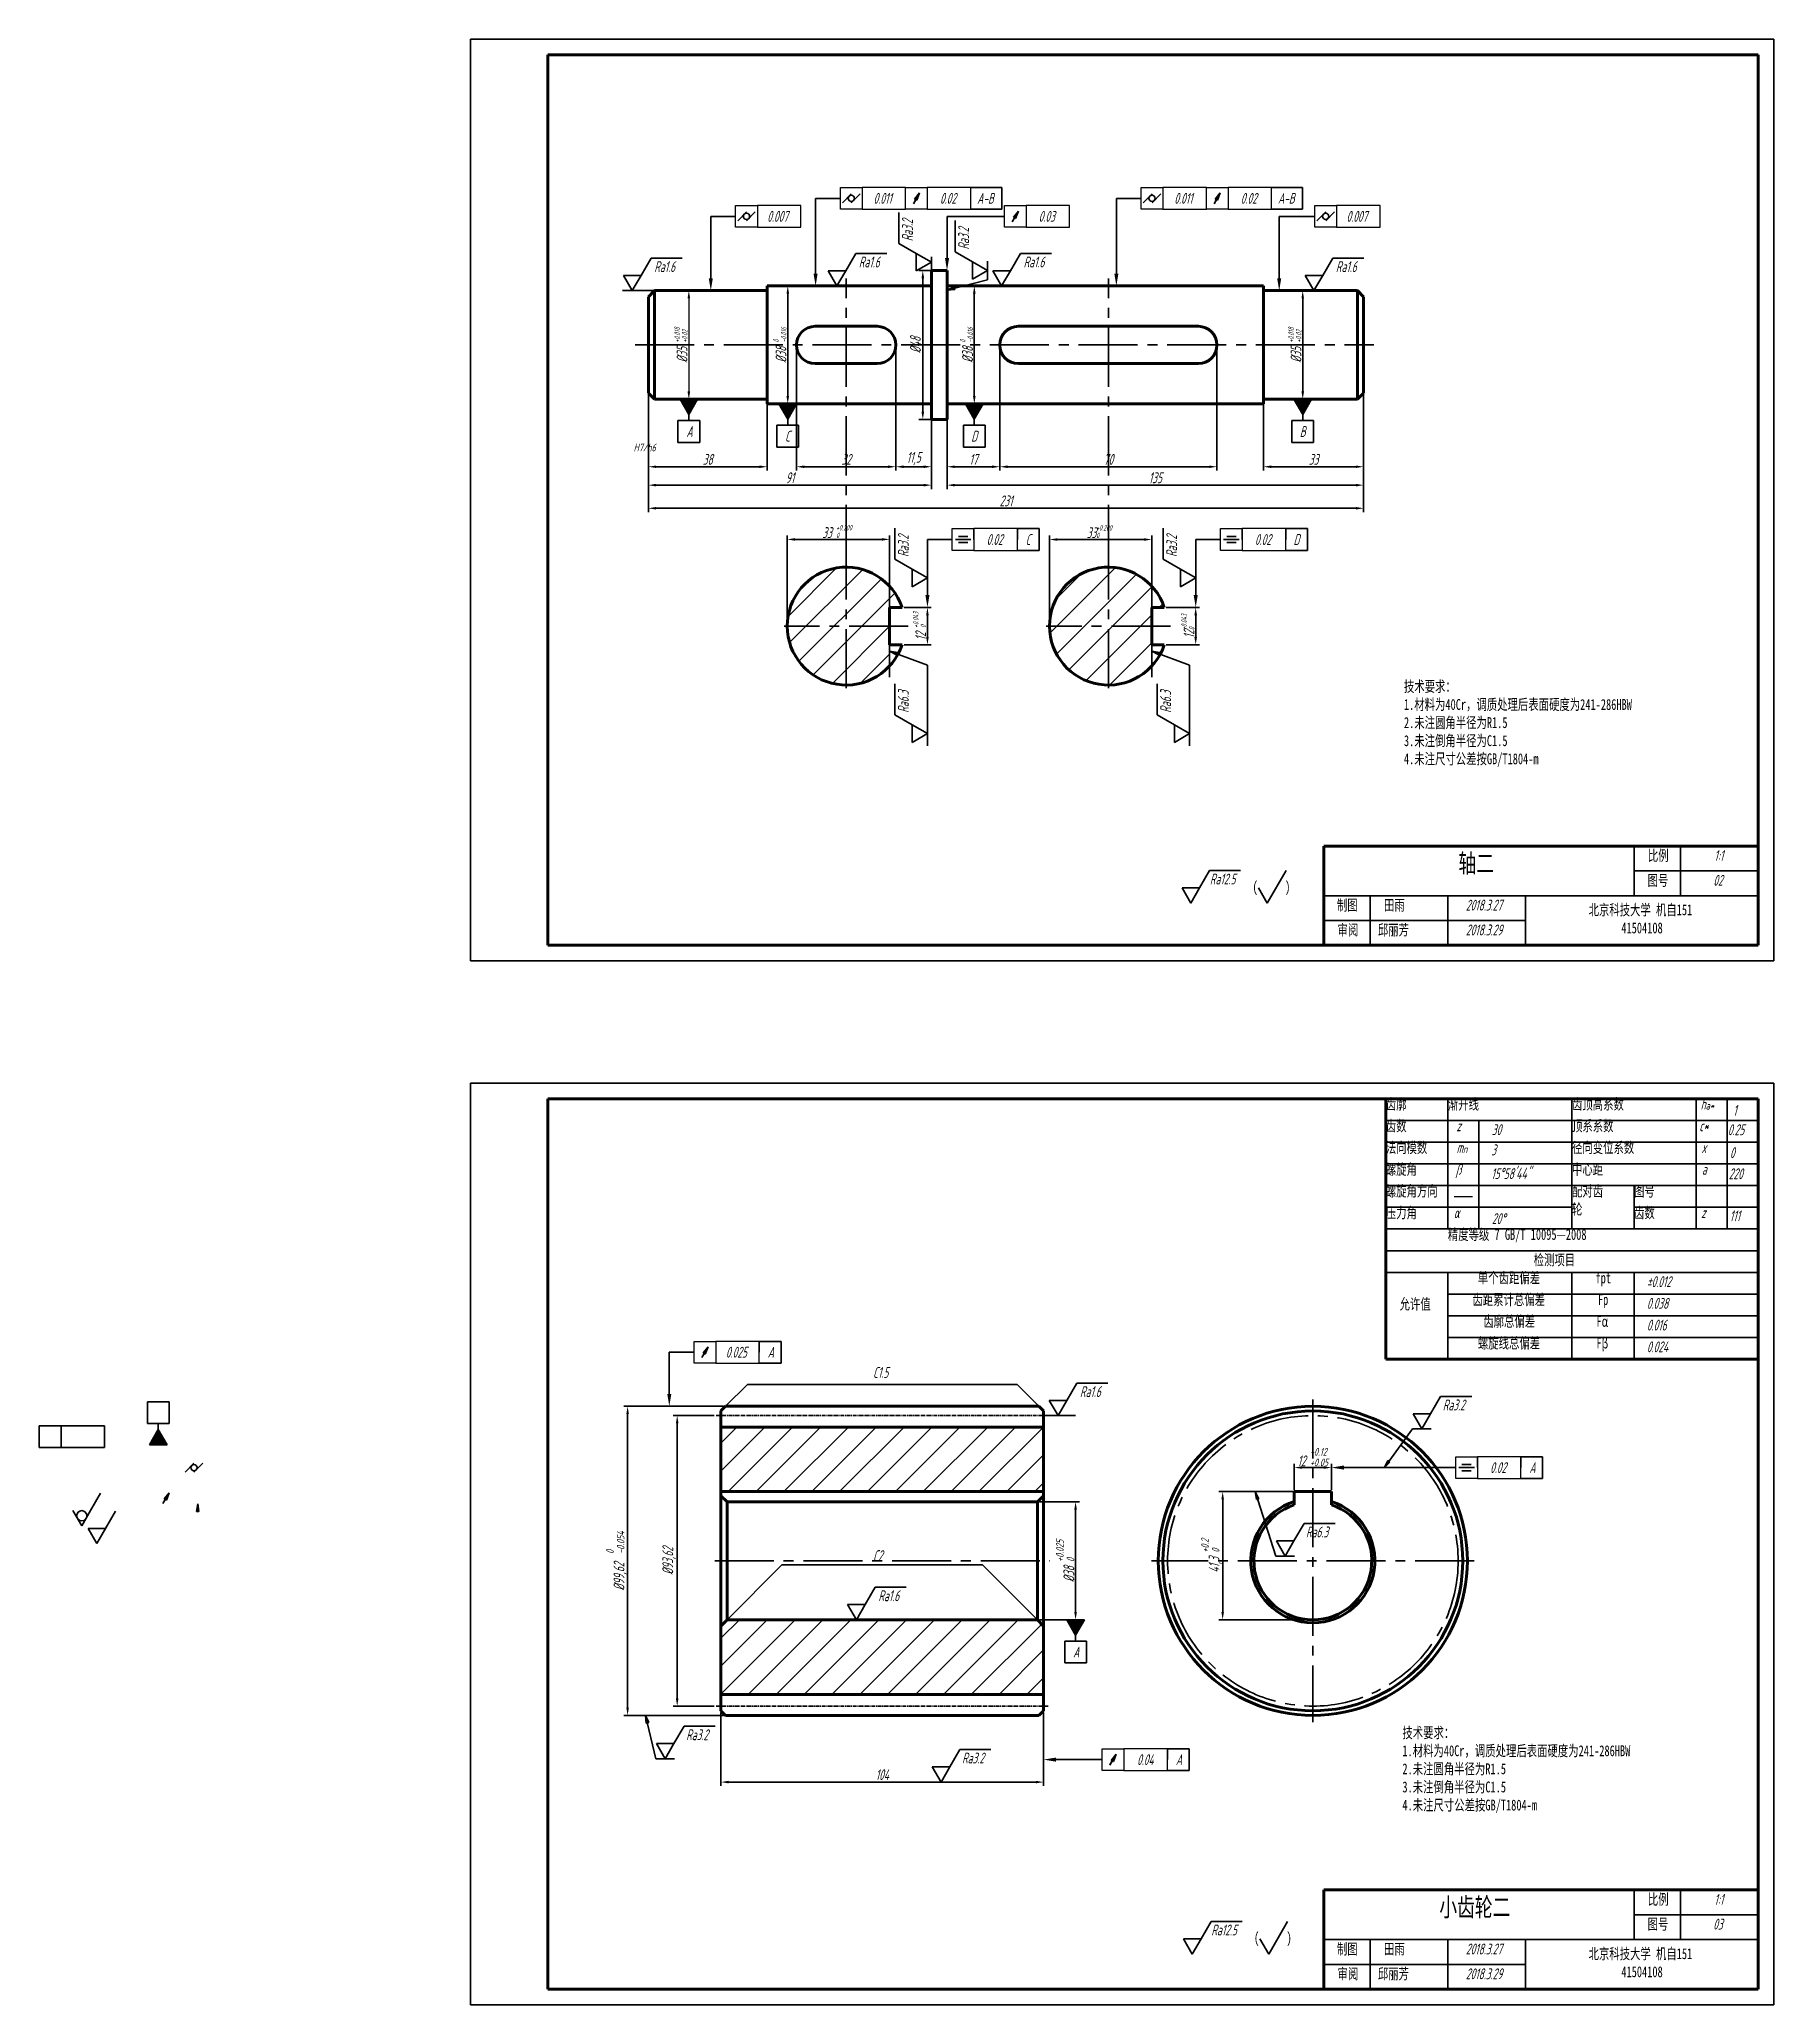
# Model space of a CAD drawing. Header units: millimetres. Extents: x 0 to 4732, y -441 to 1125.
# Drawn here: x 1787 to 2346, y 369 to 1002 of the extents above; entities that cross this region are included whole.
import ezdxf
from ezdxf import colors
from ezdxf.entities.mleader import LeaderData, LeaderLine
from ezdxf.math import Vec2, Vec3

# ---------------------------------------------------------------- set-up
doc = ezdxf.new("R2010")
doc.units = ezdxf.units.MM
doc.linetypes.add('CENTER', pattern=[2, 1.25, -0.25, 0.25, -0.25])
doc.linetypes.add('CENTER2', pattern=[28.575, 19.05, -3.175, 3.175, -3.175])
for name, color, linetype, lineweight in [('0粗实线', 7, 'Continuous', 70), ('0细实线', 7, 'Continuous', 35), ('1', 1, 'CENTER', 35), ('中心线', 1, 'CENTER2', 35), ('剖面线', 7, 'Continuous', 35), ('标注', 6, 'Continuous', 35), ('粗实线', 7, 'Continuous', 70), ('粗线', 7, 'Continuous', 30), ('细实线', 7, 'Continuous', 35)]:
    doc.layers.add(name, color=color, linetype=linetype, lineweight=lineweight)
doc.layers.add('1剖面线', color=7, linetype='Continuous')
doc.styles.get("Standard").update_dxf_attribs({"font": 'arial.ttf'})
doc.styles.add('数字', font='isocp.shx', dxfattribs={"width": 0.7, "oblique": 15, "height": 3.5})
doc.styles.add('汉字', font='simfang.ttf', dxfattribs={"width": 0.7, "height": 3.5})
doc.dimstyles.new('ISO-25', dxfattribs={"dimtxt": 2.5, "dimasz": 2.5, "dimexe": 1.25, "dimexo": 0.625, "dimtad": 1, "dimtxsty": 'Standard', "dimcen": 2.5, "dimadec": 0, "dimazin": 0, "dimtfac": 1, "dimtmove": 0, "dimatfit": 3, "dimfxl": 1, "dimarcsym": 0})
doc.dimstyles.new('数字标注', dxfattribs={"dimtxt": 3.5, "dimasz": 2.5, "dimexe": 1.25, "dimexo": 0.625, "dimtad": 1, "dimtxsty": '数字', "dimcen": 2.5, "dimadec": 0, "dimazin": 0, "dimtfac": 1, "dimtmove": 0, "dimatfit": 3, "dimfxl": 1, "dimlwd": 35, "dimlwe": 35, "dimarcsym": 0})
pattern_1 = [(45, (-9.3667, 0), (-4.490128, 4.490128), [])]

msp = doc.modelspace()

# ---------------------------------------------------------------- texts
at = {"layer": '1剖面线', "char_height": 3.5, "attachment_point": 1, "style": '数字'}
for s, width, insert in [('\\pi10.844;1:1', 24.49297, (2315.921, 741.013)), ('\\pi10.545;02', 24.49297, (2315.921, 733.013)), ('\\pi5.7924;2018.3.27', 24.67886, (2240.921, 725.013)), ('\\pi5.7879;2018.3.29', 24.67886, (2240.921, 717.013)), ('\\pi10.844;1:1', 24.49297, (2315.921, 404.588)), ('\\pi10.499;03', 24.49297, (2315.921, 396.588)), ('\\pi5.7924;2018.3.27', 24.67886, (2240.921, 388.588)), ('\\pi5.7879;2018.3.29', 24.67886, (2240.921, 380.588))]:
    msp.add_mtext_dynamic_manual_height_columns(s, width=width, gutter_width=17.5, heights=[0], dxfattribs=dict(at, insert=insert))
at = {"layer": '剖面线', "insert": (1978.534, 871.972), "char_height": 2.45, "width": 6.38277, "attachment_point": 1, "style": '数字'}
msp.add_mtext('H7/h6', dxfattribs=at)
at = {"layer": '标注', "char_height": 3.5, "attachment_point": 1}
for s, width, gutter_width, heights, insert, style in [('\\pi3.6605;0.011', 14, 17.5, [3.93], (2052.165, 952.803), '数字'), ('\\pi4.0739;0.02', 14, 17.5, [3.93], (2073.165, 952.803), '数字'), ('\\pi2.0667;A-B', 10, 17.5, [3.93], (2087.165, 952.803), '数字'), ('\\pi3.6605;0.011', 14, 17.5, [3.93], (2149.088, 952.803), '数字'), ('\\pi4.0739;0.02', 14, 17.5, [3.93], (2170.088, 952.803), '数字'), ('\\pi2.0667;A-B', 10, 17.5, [3.93], (2184.088, 952.803), '数字'), ('\\pi3.1705;0.007', 14, 17.5, [3.93], (2018.396, 946.986), '数字'), ('\\pi4.028;0.03', 14, 17.5, [3.93], (2105.022, 946.986), '数字'), ('\\pi3.1705;0.007', 14, 17.5, [3.93], (2205.069, 946.986), '数字'), ('\\pi0.99743;Ra1.6', 9.20891, 17.5, [3.93], (2050.093, 932.304), '数字'), ('\\pi0.99743;Ra1.6', 9.20891, 17.5, [3.93], (2103.187, 932.304), '数字'), ('\\pi0.99743;Ra1.6', 9.20891, 17.5, [3.93], (1984.158, 930.804), '数字'), ('\\pi0.99743;Ra1.6', 9.20891, 17.5, [3.93], (2203.819, 930.804), '数字'), ('\\pi2.7105;A', 7, 17.5, [3.93], (1992.817, 877.654), '数字'), ('\\pi2.6146;C', 7, 17.5, [3.93], (2024.693, 876.154), '数字'), ('\\pi2.498;D', 7, 17.5, [3.93], (2084.811, 876.154), '数字'), ('\\pi2.5267;B', 7, 17.5, [3.93], (2190.654, 877.654), '数字'), ('\\pi4.0739;0.02', 14, 17.5, [3.93], (2088.207, 842.844), '数字'), ('\\pi2.6146;C', 7, 17.5, [3.93], (2102.207, 842.844), '数字'), ('\\pi4.0739;0.02', 14, 17.5, [3.93], (2174.661, 842.844), '数字'), ('\\pi2.498;D', 7, 17.5, [3.93], (2188.661, 842.844), '数字'), ('技术要求：\\P1.材料为40Cr，调质处理后表面硬度为241-286HBW\\P2.未注圆角半径为R1.5\\P3.未注倒角半径为C1.5\\P4.未注尺寸公差按GB/T1804-m', 95.90461, 20, [0], (2226.766, 795.515), '汉字'), ('\\pi0.078684;Ra12.5', 9.20891, 17.5, [3.93], (2164.136, 733.418), '数字'), ('\\pi-10.5,l14,t14;(^I)', 17.19434, 17.5, [0], (2174.478, 730.899), '汉字'), ('\\pi3.2317;0.025', 14, 17.5, [3.93], (2005.017, 580.921), '数字'), ('\\pi2.7105;A', 7, 17.5, [3.93], (2019.017, 580.921), '数字'), ('C1.5', 8.29725, 17.5, [0], (2055.671, 574.398), '数字'), ('\\pi0.99743;Ra1.6', 9.20891, 17.5, [3.93], (2121.345, 568.239), '数字'), ('\\pi0.67584;Ra3.2', 9.20891, 17.5, [3.93], (2238.598, 563.924), '数字'), ('\\pi4.0739;0.02', 14, 17.5, [3.93], (2250.455, 543.744), '数字'), ('\\pi2.7105;A', 7, 17.5, [3.93], (2264.455, 543.744), '数字'), ('\\pi0.62993;Ra6.3', 9.20891, 17.5, [3.93], (2194.562, 522.991), '数字'), ('C2', 8.29725, 17.5, [0], (2055.671, 515.367), '数字'), ('\\pi0.99743;Ra1.6', 9.20891, 17.5, [3.93], (2056.372, 502.429), '数字'), ('\\pi2.7105;A', 7, 17.5, [3.93], (2117.45, 484.279), '数字'), ('\\pi0.67584;Ra3.2', 9.20891, 17.5, [3.93], (1994.764, 457.632), '数字'), ('技术要求：\\P1.材料为40Cr，调质处理后表面硬度为241-286HBW\\P2.未注圆角半径为R1.5\\P3.未注倒角半径为C1.5\\P4.未注尺寸公差按GB/T1804-m', 95.90461, 20, [0], (2226.264, 458.313), '汉字'), ('\\pi0.67584;Ra3.2', 9.20891, 17.5, [3.93], (2083.671, 450.122), '数字'), ('\\pi4.2337;0.04', 14, 17.5, [3.93], (2136.519, 449.615), '数字'), ('\\pi2.7105;A', 7, 17.5, [3.93], (2150.519, 449.615), '数字'), ('\\pi0.078684;Ra12.5', 9.20891, 17.5, [3.93], (2164.599, 394.715), '数字'), ('\\pi-10.5,l14,t14;(^I)', 17.19434, 17.5, [0], (2174.941, 392.196), '汉字')]:
    msp.add_mtext_dynamic_manual_height_columns(s, width=width, gutter_width=gutter_width, heights=heights, dxfattribs=dict(at, insert=insert, style=style))
at = {"layer": '标注', "char_height": 3.5, "attachment_point": 1, "rotation": 90, "style": '数字'}
for s, insert in [('\\pi0.67584;Ra3.2', (2065.021, 936.539)), ('\\pi0.67584;Ra3.2', (2083.114, 933.866)), ('\\pi0.67584;Ra3.2', (2063.707, 834.781)), ('\\pi0.67584;Ra3.2', (2150.161, 834.781)), ('\\pi0.62993;Ra6.3', (2063.707, 784.608)), ('\\pi0.62993;Ra6.3', (2148.207, 784.608))]:
    msp.add_mtext_dynamic_manual_height_columns(s, width=9.20891, gutter_width=17.5, heights=[3.93], dxfattribs=dict(at, insert=insert))
at = {"layer": '粗实线', "attachment_point": 1, "style": '汉字'}
for s, width, insert, char_height in [('\\pi4.462;比例', 15, (2300.921, 741.013), 3.5), ('\\pi16.9;轴二', 45.05516, (2227.431, 739.763), 6), ('\\pi4.357;图号', 15, (2300.921, 733.013), 3.5), ('\\pi4.245;制图', 15, (2200.921, 725.013), 3.5), ('\\pi4.434;田雨', 15, (2215.921, 725.013), 3.5), ('\\pi6.1699;北京科技大学 机自151 \\P\\pi16.733;41504108', 47.46576, (2280.097, 723.507), 3.5), ('\\pi4.441;审阅', 15, (2200.921, 717.013), 3.5), ('\\pi2.425;邱丽芳', 15, (2215.921, 717.013), 3.5), ('\\pi10.732;小齿轮二', 45.05516, (2227.431, 403.338), 6), ('\\pi4.462;比例', 15, (2300.921, 404.588), 3.5), ('\\pi4.357;图号', 15, (2300.921, 396.588), 3.5), ('\\pi4.245;制图', 15, (2200.921, 388.588), 3.5), ('\\pi4.434;田雨', 15, (2215.921, 388.588), 3.5), ('\\pi6.1699;北京科技大学 机自151 \\P\\pi16.733;41504108', 47.46576, (2280.097, 387.082), 3.5), ('\\pi4.441;审阅', 15, (2200.921, 380.588), 3.5), ('\\pi2.425;邱丽芳', 15, (2215.921, 380.588), 3.5)]:
    msp.add_mtext_dynamic_manual_height_columns(s, width=width, gutter_width=17.5, heights=[0], dxfattribs=dict(at, insert=insert, char_height=char_height))
at = {"layer": '粗线', "char_height": 3.5, "attachment_point": 1}
for s, width, insert, style in [('{\\fSimSun|b0|i0|c134|p2;齿廓}', 20, (2220.921, 660.883), '汉字'), ('{\\fSimSun|b0|i0|c134|p2;渐开线}', 40, (2240.921, 660.883), '汉字'), ('{\\fSimSun|b0|i0|c134|p2;齿顶高系数}', 40, (2280.921, 660.883), '汉字'), ('h{\\H0.71429x;a*}', 10, (2322.369, 660.883), '数字'), ('1', 10, (2332.857, 658.869), '数字'), ('{\\fSimSun|b0|i0|c134|p2;齿数}', 20, (2220.921, 653.883), '汉字'), ('z', 10, (2243.666, 653.883), '数字'), ('30', 23.95726, (2255.048, 652.653), '数字'), ('{\\fSimSun|b0|i0|c134|p2;顶系系数}', 40, (2280.921, 653.883), '汉字'), ('c{\\fISOCPEUR|b0|i0|c134|p34;*}', 8.97755, (2321.943, 653.883), '数字'), ('0.25', 10, (2331.153, 652.618), '数字'), ('{\\fSimSun|b0|i0|c134|p2;法向模数}', 20, (2220.921, 646.883), '汉字'), ('3', 26.02128, (2254.899, 646.134), '数字'), ('{\\fSimSun|b0|i0|c134|p2;径向变位系数}', 40, (2280.921, 646.883), '汉字'), ('{\\fSimSun|b0|i0|c134|p2;螺旋角}', 20, (2220.921, 639.883), '汉字'), ('β', 7.45816, (2243.462, 639.883), '数字'), ('  m{\\H0.71429x;n}', 10, (2240.921, 646.883), '数字'), ('{\\fSimSun|b0|i0|c134|p2;中心距}', 40, (2280.921, 639.883), '汉字'), ('x', 8.26779, (2322.653, 646.883), '数字'), ('0', 10, (2331.818, 645.227), '数字'), ('15{\\Fisocp2|c0;\\H1.0417x;°}58{\\Fisocp2|c0;\\H1.0417x;\'\\Fisocp2|c134;44\\Fisocp2|c0;"}', 26.02128, (2254.899, 638.624), '数字'), ('a', 8.13981, (2322.781, 639.883), '数字'), ('220', 10, (2331.43, 638.427), '数字'), ('{\\fSimSun|b0|i0|c134|p2;螺旋角方向}', 20, (2220.921, 632.883), '汉字'), ('{\\fSimSun|b0|i0|c134|p2;配对齿轮}', 11.15261, (2280.921, 632.883), '汉字'), ('{\\fSimSun|b0|i0|c134|p2;图号}', 20, (2300.921, 632.883), '汉字'), ('{\\fSimSun|b0|i0|c134|p2;压力角}', 20, (2220.921, 625.883), '汉字'), ('α', 8.09219, (2242.828, 625.883), '数字'), ('20{\\fISOCPEUR|b0|i0|c134|p34;°}', 25.81489, (2255.106, 623.968), '数字'), ('{\\fSimSun|b0|i0|c134|p2;齿数}', 20, (2300.921, 625.883), '汉字'), ('z', 8.39638, (2322.524, 625.883), '数字'), ('111', 10, (2331.747, 624.864), '数字'), ('{\\fSimSun|b0|i0|c134|p2;精度等级} 7 GB{\\fSimSun|b0|i0|c134|p2;/T 10095—2008}', 100, (2240.921, 618.883), '汉字'), ('{\\fSimSun|b0|i0|c134|p2;检测项目}', 20, (2268.581, 610.683), '汉字'), ('\\pi9.6662;{\\fSimSun|b0|i0|c134|p2;单个齿距偏差}', 40, (2240.921, 604.883), '汉字'), ('\\pi7.5979;{\\fSimSun|b0|i0|c134|p2;fpt}', 20, (2280.921, 604.883), '汉字'), ('%%P0.012', 23.95726, (2305.048, 603.653), '数字'), ('{\\fSimSun|b0|i0|c134|p2;允许值}', 20, (2225.358, 596.454), '汉字'), ('\\pi7.9142;{\\fSimSun|b0|i0|c134|p2;齿距累计总偏差}', 40, (2240.921, 597.883), '汉字'), ('\\pi8.3712;{\\fSimSun|b0|i0|c134|p2;Fp}', 20, (2280.921, 597.883), '汉字'), ('0.038', 23.95726, (2305.048, 596.653), '数字'), ('\\pi11.418;{\\fSimSun|b0|i0|c134|p2;齿廓总偏差}', 40, (2240.921, 590.883), '汉字'), ('0.016', 23.95726, (2305.048, 589.653), '数字'), ('\\pi9.673;{\\fSimSun|b0|i0|c134|p2;螺旋线总偏差}', 40, (2240.921, 583.883), '汉字'), ('\\pi7.893;Fβ', 20, (2280.921, 583.883), '汉字'), ('0.024', 23.95726, (2305.048, 582.653), '数字')]:
    msp.add_mtext_dynamic_manual_height_columns(s, width=width, gutter_width=17.5, heights=[0], dxfattribs=dict(at, insert=insert, style=style))
at = {"layer": '粗线'}
note = msp.add_mtext_dynamic_manual_height_columns('\\pi7.886;Fα\\P\\pi10;', width=20, gutter_width=17.5, heights=[5.59, 0], dxfattribs=dict(at, insert=(2280.921, 590.883), char_height=3.5, attachment_point=1, style='汉字'))
for column, words in zip(note.columns.linked_columns, ['\\pi10;']):
    column.text = words

# ---------------------------------------------------------------- blocks, each defined once
blk = doc.blocks.new('*D2')
at = {"layer": 'Defpoints', "color": 0, "transparency": 16777216}
for p in [(1985.27, 921.3), (1985.27, 886.3), (1996.32, 886.3)]:
    blk.add_point(p, dxfattribs=at)
at = {"layer": '标注', "color": 0, "lineweight": -2, "transparency": 16777216}
for p, q in [((1985.9, 921.3), (1997.57, 921.3)), ((1996.32, 918.8), (1996.32, 888.8)), ((1985.9, 886.3), (1997.57, 886.3))]:
    blk.add_line(p, q, dxfattribs=at)
at = {"layer": '标注', "color": 0, "transparency": 16777216}
for points in [[(1995.9, 918.8), (1996.73, 918.8), (1996.32, 921.3)], [(1995.9, 888.8), (1996.73, 888.8), (1996.32, 886.3)]]:
    blk.add_solid(points, dxfattribs=at)
at = {"layer": '标注', "color": 0, "transparency": 16777216, "insert": (1993.78, 903.8), "char_height": 3.5, "attachment_point": 5, "rotation": 90, "style": '数字'}
blk.add_mtext('%%C35 {\\H0.5x;\\S+0.018^ +0.02;}', dxfattribs=at)
blk = doc.blocks.new('*D3')
at = {"layer": 'Defpoints', "color": 0, "transparency": 16777216}
for p in [(2021.52, 922.8), (2021.52, 884.8), (2028.19, 884.8)]:
    blk.add_point(p, dxfattribs=at)
at = {"layer": '标注', "color": 0, "linetype": 'Continuous', "lineweight": 35, "transparency": 16777216}
for p, q in [((2022.15, 922.8), (2029.44, 922.8)), ((2028.19, 920.3), (2028.19, 887.3)), ((2022.15, 884.8), (2029.44, 884.8))]:
    blk.add_line(p, q, dxfattribs=at)
at = {"layer": '标注', "color": 0, "transparency": 16777216}
for points in [[(2027.78, 920.3), (2028.61, 920.3), (2028.19, 922.8)], [(2027.78, 887.3), (2028.61, 887.3), (2028.19, 884.8)]]:
    blk.add_solid(points, dxfattribs=at)
at = {"layer": '标注', "color": 0, "transparency": 16777216, "insert": (2025.66, 903.8), "char_height": 3.5, "attachment_point": 5, "rotation": 90, "style": '数字'}
blk.add_mtext('%%C38 {\\H0.5x;\\S0^ -0.016;}', dxfattribs=at)
blk = doc.blocks.new('*D4')
at = {"layer": 'Defpoints', "color": 0, "transparency": 16777216}
for p in [(2077.02, 927.8), (2071.72, 879.8), (2077.02, 879.8)]:
    blk.add_point(p, dxfattribs=at)
at = {"layer": '标注', "color": 0, "linetype": 'Continuous', "lineweight": 35, "transparency": 16777216}
for p, q in [((2076.4, 927.8), (2070.47, 927.8)), ((2071.72, 925.3), (2071.72, 882.3)), ((2076.4, 879.8), (2070.47, 879.8))]:
    blk.add_line(p, q, dxfattribs=at)
at = {"layer": '标注', "color": 0, "transparency": 16777216}
for points in [[(2071.3, 925.3), (2072.14, 925.3), (2071.72, 927.8)], [(2071.3, 882.3), (2072.14, 882.3), (2071.72, 879.8)]]:
    blk.add_solid(points, dxfattribs=at)
at = {"layer": '标注', "color": 0, "transparency": 16777216, "insert": (2069.34, 903.8), "char_height": 3.5, "attachment_point": 5, "rotation": 90, "style": '数字'}
blk.add_mtext('%%C48', dxfattribs=at)
blk = doc.blocks.new('*D5')
at = {"layer": 'Defpoints', "color": 0, "transparency": 16777216}
for p in [(2088.31, 922.8), (2088.31, 884.8), (2088.31, 884.8)]:
    blk.add_point(p, dxfattribs=at)
at = {"layer": '标注', "color": 0, "linetype": 'Continuous', "lineweight": 35, "transparency": 16777216}
for p, q in [((2087.69, 922.8), (2087.06, 922.8)), ((2088.31, 920.3), (2088.31, 887.3)), ((2087.69, 884.8), (2087.06, 884.8))]:
    blk.add_line(p, q, dxfattribs=at)
at = {"layer": '标注', "color": 0, "transparency": 16777216}
for points in [[(2087.89, 920.3), (2088.73, 920.3), (2088.31, 922.8)], [(2087.89, 887.3), (2088.73, 887.3), (2088.31, 884.8)]]:
    blk.add_solid(points, dxfattribs=at)
at = {"layer": '标注', "color": 0, "transparency": 16777216, "insert": (2085.78, 903.8), "char_height": 3.5, "attachment_point": 5, "rotation": 90, "style": '数字'}
blk.add_mtext('%%C38 {\\H0.5x;\\S0^ -0.016;}', dxfattribs=at)
blk = doc.blocks.new('*D6')
at = {"layer": 'Defpoints', "color": 0, "transparency": 16777216}
for p in [(2194.15, 921.3), (2194.15, 886.3), (2194.15, 886.3)]:
    blk.add_point(p, dxfattribs=at)
at = {"layer": '标注', "color": 0, "linetype": 'Continuous', "lineweight": 35, "transparency": 16777216}
for p, q in [((2193.53, 921.3), (2192.9, 921.3)), ((2194.15, 918.8), (2194.15, 888.8)), ((2193.53, 886.3), (2192.9, 886.3))]:
    blk.add_line(p, q, dxfattribs=at)
at = {"layer": '标注', "color": 0, "transparency": 16777216}
for points in [[(2193.74, 918.8), (2194.57, 918.8), (2194.15, 921.3)], [(2193.74, 888.8), (2194.57, 888.8), (2194.15, 886.3)]]:
    blk.add_solid(points, dxfattribs=at)
at = {"layer": '标注', "color": 0, "transparency": 16777216, "insert": (2191.62, 903.8), "char_height": 3.5, "attachment_point": 5, "rotation": 90, "style": '数字'}
blk.add_mtext('%%C35 {\\H0.5x;\\S+0.018^ +0.02;}', dxfattribs=at)
blk = doc.blocks.new('*D7')
at = {"layer": 'Defpoints', "color": 0, "transparency": 16777216}
for p in [(1983.27, 888.3), (2074.52, 888.3), (2074.52, 858.62)]:
    blk.add_point(p, dxfattribs=at)
at = {"layer": '标注', "color": 0, "linetype": 'Continuous', "lineweight": 35, "transparency": 16777216}
for p, q in [((1983.27, 887.68), (1983.27, 857.37)), ((2074.52, 887.68), (2074.52, 857.37)), ((1985.77, 858.62), (2072.02, 858.62))]:
    blk.add_line(p, q, dxfattribs=at)
at = {"layer": '标注', "color": 0, "transparency": 16777216}
for points in [[(1985.77, 859.04), (1985.77, 858.2), (1983.27, 858.62)], [(2072.02, 859.04), (2072.02, 858.2), (2074.52, 858.62)]]:
    blk.add_solid(points, dxfattribs=at)
at = {"layer": '标注', "color": 0, "transparency": 16777216, "insert": (2028.9, 860.99), "char_height": 3.5, "attachment_point": 5, "style": '数字'}
blk.add_mtext('91', dxfattribs=at)
blk = doc.blocks.new('*D8')
at = {"layer": 'Defpoints', "color": 0, "transparency": 16777216}
for p in [(1983.27, 888.3), (2021.52, 888.3), (2021.52, 864.55)]:
    blk.add_point(p, dxfattribs=at)
at = {"layer": '标注', "color": 0, "linetype": 'Continuous', "lineweight": 35, "transparency": 16777216}
for p, q in [((1983.27, 887.68), (1983.27, 863.3)), ((2021.52, 887.68), (2021.52, 863.3)), ((1985.77, 864.55), (2019.02, 864.55))]:
    blk.add_line(p, q, dxfattribs=at)
at = {"layer": '标注', "color": 0, "transparency": 16777216}
for points in [[(1985.77, 864.96), (1985.77, 864.13), (1983.27, 864.55)], [(2019.02, 864.96), (2019.02, 864.13), (2021.52, 864.55)]]:
    blk.add_solid(points, dxfattribs=at)
at = {"layer": '标注', "color": 0, "transparency": 16777216, "insert": (2002.4, 866.92), "char_height": 3.5, "attachment_point": 5, "style": '数字'}
blk.add_mtext('38', dxfattribs=at)
blk = doc.blocks.new('*D9')
at = {"layer": 'Defpoints', "color": 0, "transparency": 16777216}
for p in [(2079.52, 888.3), (2213.77, 888.3), (2079.52, 858.62)]:
    blk.add_point(p, dxfattribs=at)
at = {"layer": '标注', "color": 0, "linetype": 'Continuous', "lineweight": 35, "transparency": 16777216}
for p, q in [((2079.52, 887.68), (2079.52, 857.37)), ((2213.77, 887.68), (2213.77, 857.37)), ((2211.27, 858.62), (2082.02, 858.62))]:
    blk.add_line(p, q, dxfattribs=at)
at = {"layer": '标注', "color": 0, "transparency": 16777216}
for points in [[(2082.02, 859.04), (2082.02, 858.2), (2079.52, 858.62)], [(2211.27, 859.04), (2211.27, 858.2), (2213.77, 858.62)]]:
    blk.add_solid(points, dxfattribs=at)
at = {"layer": '标注', "color": 0, "transparency": 16777216, "insert": (2146.65, 860.99), "char_height": 3.5, "attachment_point": 5, "style": '数字'}
blk.add_mtext('135', dxfattribs=at)
blk = doc.blocks.new('*D10')
at = {"layer": 'Defpoints', "color": 0, "transparency": 16777216}
for p in [(2181.52, 888.3), (2213.77, 888.3), (2181.52, 864.55)]:
    blk.add_point(p, dxfattribs=at)
at = {"layer": '标注', "color": 0, "linetype": 'Continuous', "lineweight": 35, "transparency": 16777216}
for p, q in [((2181.52, 887.68), (2181.52, 863.3)), ((2213.77, 887.68), (2213.77, 863.3)), ((2211.27, 864.55), (2184.02, 864.55))]:
    blk.add_line(p, q, dxfattribs=at)
at = {"layer": '标注', "color": 0, "transparency": 16777216}
for points in [[(2184.02, 864.96), (2184.02, 864.13), (2181.52, 864.55)], [(2211.27, 864.96), (2211.27, 864.13), (2213.77, 864.55)]]:
    blk.add_solid(points, dxfattribs=at)
at = {"layer": '标注', "color": 0, "transparency": 16777216, "insert": (2197.65, 866.92), "char_height": 3.5, "attachment_point": 5, "style": '数字'}
blk.add_mtext('33', dxfattribs=at)
blk = doc.blocks.new('*D11')
at = {"layer": 'Defpoints', "color": 0, "transparency": 16777216}
for p in [(2028.02, 841.13), (2028.02, 813.19), (2061.02, 813.19)]:
    blk.add_point(p, dxfattribs=at)
at = {"layer": '标注', "color": 0, "linetype": 'Continuous', "lineweight": 35, "transparency": 16777216}
for p, q in [((2028.02, 813.82), (2028.02, 842.38)), ((2058.52, 841.13), (2030.52, 841.13)), ((2061.02, 813.82), (2061.02, 842.38))]:
    blk.add_line(p, q, dxfattribs=at)
at = {"layer": '标注', "color": 0, "transparency": 16777216}
for points in [[(2030.52, 841.55), (2030.52, 840.71), (2028.02, 841.13)], [(2058.52, 841.55), (2058.52, 840.71), (2061.02, 841.13)]]:
    blk.add_solid(points, dxfattribs=at)
at = {"layer": '标注', "color": 0, "transparency": 16777216, "insert": (2044.52, 843.67), "char_height": 3.5, "attachment_point": 5, "style": '数字'}
blk.add_mtext('33 {\\H0.5x;\\S+0.200 ^ 0;}', dxfattribs=at)
blk = doc.blocks.new('*D12')
at = {"layer": 'Defpoints', "color": 0, "transparency": 16777216}
for p in [(2065.05, 819.19), (2065.05, 807.19), (2073.21, 807.19)]:
    blk.add_point(p, dxfattribs=at)
at = {"layer": '标注', "color": 0, "linetype": 'Continuous', "lineweight": 35, "transparency": 16777216}
for p, q in [((2065.67, 819.19), (2074.46, 819.19)), ((2073.21, 816.69), (2073.21, 809.69)), ((2065.67, 807.19), (2074.46, 807.19))]:
    blk.add_line(p, q, dxfattribs=at)
at = {"layer": '标注', "color": 0, "transparency": 16777216}
for points in [[(2072.79, 816.69), (2073.62, 816.69), (2073.21, 819.19)], [(2072.79, 809.69), (2073.62, 809.69), (2073.21, 807.19)]]:
    blk.add_solid(points, dxfattribs=at)
at = {"layer": '标注', "color": 0, "transparency": 16777216, "insert": (2070.68, 813.19), "char_height": 3.5, "attachment_point": 5, "rotation": 90, "style": '数字'}
blk.add_mtext('12 {\\H0.5x;\\S+0.043^ 0;}', dxfattribs=at)
blk = doc.blocks.new('*D13')
at = {"layer": 'Defpoints', "color": 0, "transparency": 16777216}
for p in [(2112.52, 841.09), (2112.52, 813.19), (2145.52, 813.19)]:
    blk.add_point(p, dxfattribs=at)
at = {"layer": '标注', "color": 0, "linetype": 'Continuous', "lineweight": 35, "transparency": 16777216}
for p, q in [((2112.52, 813.82), (2112.52, 842.34)), ((2143.02, 841.09), (2115.02, 841.09)), ((2145.52, 813.82), (2145.52, 842.34))]:
    blk.add_line(p, q, dxfattribs=at)
at = {"layer": '标注', "color": 0, "transparency": 16777216}
for points in [[(2115.02, 841.51), (2115.02, 840.68), (2112.52, 841.09)], [(2143.02, 841.51), (2143.02, 840.68), (2145.52, 841.09)]]:
    blk.add_solid(points, dxfattribs=at)
at = {"layer": '标注', "color": 0, "transparency": 16777216, "insert": (2129.02, 843.63), "char_height": 3.5, "attachment_point": 5, "style": '数字'}
blk.add_mtext('33{\\H0.5x;\\S+0.200 ^ 0;}', dxfattribs=at)
blk = doc.blocks.new('*D14')
at = {"layer": 'Defpoints', "color": 0, "transparency": 16777216}
for p in [(2149.55, 819.19), (2149.55, 807.19), (2159.66, 807.19)]:
    blk.add_point(p, dxfattribs=at)
at = {"layer": '标注', "color": 0, "linetype": 'Continuous', "lineweight": 35, "transparency": 16777216}
for p, q in [((2150.17, 819.19), (2160.91, 819.19)), ((2159.66, 816.69), (2159.66, 809.69)), ((2150.17, 807.19), (2160.91, 807.19))]:
    blk.add_line(p, q, dxfattribs=at)
at = {"layer": '标注', "color": 0, "transparency": 16777216}
for points in [[(2159.24, 816.69), (2160.08, 816.69), (2159.66, 819.19)], [(2159.24, 809.69), (2160.08, 809.69), (2159.66, 807.19)]]:
    blk.add_solid(points, dxfattribs=at)
at = {"layer": '标注', "color": 0, "transparency": 16777216, "insert": (2157.13, 813.19), "char_height": 3.5, "attachment_point": 5, "rotation": 90, "style": '数字'}
blk.add_mtext('12{\\H0.5x;\\S+0.043^ 0;}', dxfattribs=at)
blk = doc.blocks.new('不去除表面粗糙度')
at = {"layer": '标注'}
for p, q in [((6.06, 10.5), (2.83, 4.9)), ((0, 0), (-2.83, 4.9)), ((0, 0), (2.83, 4.9))]:
    blk.add_line(p, q, dxfattribs=at)
blk.add_circle((0, 3.27), 1.63, dxfattribs=at)
blk = doc.blocks.new('去除表面的粗糙度')
at = {"layer": '标注'}
for p, q in [((6.06, 10.5), (2.83, 4.9)), ((0, 0), (-2.83, 4.9)), ((-2.83, 4.9), (0, 4.9)), ((0, 0), (2.83, 4.9)), ((2.83, 4.9), (0, 4.9))]:
    blk.add_line(p, q, dxfattribs=at)
blk = doc.blocks.new('几何公差')
at = {"transparency": 16777216}
for p, q in [((8.71, 4.83), (8.71, 11.83)), ((8.71, 11.83), (15.71, 11.83)), ((15.71, 11.83), (15.71, 4.83)), ((29.71, 11.83), (15.71, 11.83)), ((29.71, 4.83), (29.71, 11.83)), ((15.71, 4.83), (8.71, 4.83)), ((15.71, 4.83), (29.71, 4.83))]:
    blk.add_line(p, q, dxfattribs=at)
blk = doc.blocks.new('跳动箭头')
at = {"layer": '标注'}
h = blk.add_hatch(color=256, dxfattribs=at)
h.dxf.hatch_style = 1
h.paths.add_polyline_path([(0, 0), (-1.61, -1.96), (-0.89, -2.37)])
for p, q in [((0, 0), (-1.61, -1.96)), ((-0.89, -2.37), (0, 0)), ((-1.25, -2.17), (-2, -3.46)), ((-1.61, -1.96), (-0.89, -2.37))]:
    blk.add_line(p, q, dxfattribs=at)
blk = doc.blocks.new('圆柱度')
at = {"layer": '标注'}
for p, q in [((0, 1.41), (-2.83, -1.41)), ((0, -1.41), (2.83, 1.41))]:
    blk.add_line(p, q, dxfattribs=at)
blk.add_circle((0, 0), 1, dxfattribs=at)
blk = doc.blocks.new('基准')
at = {"layer": '标注'}
h = blk.add_hatch(color=256, dxfattribs=at)
h.dxf.hatch_style = 1
h.paths.add_polyline_path([(0, 4.9), (-2.83, 0), (2.83, 0)])
for p, q in [((3.5, 13.9), (-3.5, 13.9)), ((-3.5, 13.9), (-3.5, 6.9)), ((3.5, 6.9), (3.5, 13.9)), ((-3.5, 6.9), (0, 6.9)), ((0, 4.9), (0, 6.9)), ((0, 6.9), (3.5, 6.9)), ((-2.83, 0), (0, 4.9)), ((-2.83, 0), (2.83, 0)), ((0, 4.9), (2.83, 0))]:
    blk.add_line(p, q, dxfattribs=at)
blk = doc.blocks.new('*D22')
at = {"layer": 'Defpoints', "color": 0, "transparency": 16777216}
for p in [(1983.27, 888.3), (2213.77, 888.3), (2213.77, 851.17)]:
    blk.add_point(p, dxfattribs=at)
at = {"layer": '标注', "color": 0, "linetype": 'Continuous', "lineweight": 35, "transparency": 16777216}
for p, q in [((1983.27, 887.68), (1983.27, 849.92)), ((2213.77, 887.68), (2213.77, 849.92)), ((1985.77, 851.17), (2211.27, 851.17))]:
    blk.add_line(p, q, dxfattribs=at)
at = {"layer": '标注', "color": 0, "transparency": 16777216}
for points in [[(1985.77, 851.59), (1985.77, 850.75), (1983.27, 851.17)], [(2211.27, 851.59), (2211.27, 850.75), (2213.77, 851.17)]]:
    blk.add_solid(points, dxfattribs=at)
at = {"layer": '标注', "color": 0, "transparency": 16777216, "insert": (2098.52, 853.54), "char_height": 3.5, "attachment_point": 5, "style": '数字'}
blk.add_mtext('231', dxfattribs=at)
blk = doc.blocks.new('*D23')
at = {"layer": 'Defpoints', "color": 0, "transparency": 16777216}
for p in [(2031.02, 903.8), (2063.02, 903.8), (2063.02, 864.55)]:
    blk.add_point(p, dxfattribs=at)
at = {"layer": '标注', "color": 0, "linetype": 'Continuous', "lineweight": 35, "transparency": 16777216}
for p, q in [((2031.02, 903.18), (2031.02, 863.3)), ((2063.02, 903.18), (2063.02, 863.3)), ((2033.52, 864.55), (2060.52, 864.55))]:
    blk.add_line(p, q, dxfattribs=at)
at = {"layer": '标注', "color": 0, "transparency": 16777216}
for points in [[(2033.52, 864.96), (2033.52, 864.13), (2031.02, 864.55)], [(2060.52, 864.96), (2060.52, 864.13), (2063.02, 864.55)]]:
    blk.add_solid(points, dxfattribs=at)
at = {"layer": '标注', "color": 0, "transparency": 16777216, "insert": (2047.02, 866.92), "char_height": 3.5, "attachment_point": 5, "style": '数字'}
blk.add_mtext('32', dxfattribs=at)
blk = doc.blocks.new('*D24')
at = {"layer": 'Defpoints', "color": 0, "transparency": 16777216}
for p in [(2063.02, 903.8), (2074.52, 903.8), (2074.52, 864.55)]:
    blk.add_point(p, dxfattribs=at)
at = {"layer": '标注', "color": 0, "linetype": 'Continuous', "lineweight": 35, "transparency": 16777216}
for p, q in [((2063.02, 903.18), (2063.02, 863.3)), ((2074.52, 903.18), (2074.52, 863.3)), ((2065.52, 864.55), (2072.02, 864.55))]:
    blk.add_line(p, q, dxfattribs=at)
at = {"layer": '标注', "color": 0, "transparency": 16777216}
for points in [[(2065.52, 864.96), (2065.52, 864.13), (2063.02, 864.55)], [(2072.02, 864.96), (2072.02, 864.13), (2074.52, 864.55)]]:
    blk.add_solid(points, dxfattribs=at)
at = {"layer": '标注', "color": 0, "transparency": 16777216, "insert": (2068.77, 867.18), "char_height": 3.5, "attachment_point": 5, "style": '数字'}
blk.add_mtext('11,5', dxfattribs=at)
blk = doc.blocks.new('*D25')
at = {"layer": 'Defpoints', "color": 0, "transparency": 16777216}
for p in [(2096.52, 903.8), (2166.52, 903.8), (2166.52, 864.55)]:
    blk.add_point(p, dxfattribs=at)
at = {"layer": '标注', "color": 0, "linetype": 'Continuous', "lineweight": 35, "transparency": 16777216}
for p, q in [((2096.52, 903.18), (2096.52, 863.3)), ((2166.52, 903.18), (2166.52, 863.3)), ((2099.02, 864.55), (2164.02, 864.55))]:
    blk.add_line(p, q, dxfattribs=at)
at = {"layer": '标注', "color": 0, "transparency": 16777216}
for points in [[(2099.02, 864.96), (2099.02, 864.13), (2096.52, 864.55)], [(2164.02, 864.96), (2164.02, 864.13), (2166.52, 864.55)]]:
    blk.add_solid(points, dxfattribs=at)
at = {"layer": '标注', "color": 0, "transparency": 16777216, "insert": (2131.52, 866.92), "char_height": 3.5, "attachment_point": 5, "style": '数字'}
blk.add_mtext('70', dxfattribs=at)
blk = doc.blocks.new('*D26')
at = {"layer": 'Defpoints', "color": 0, "transparency": 16777216}
for p in [(2079.52, 903.8), (2096.52, 903.8), (2096.52, 864.55)]:
    blk.add_point(p, dxfattribs=at)
at = {"layer": '标注', "color": 0, "linetype": 'Continuous', "lineweight": 35, "transparency": 16777216}
for p, q in [((2079.52, 903.18), (2079.52, 863.3)), ((2096.52, 903.18), (2096.52, 863.3)), ((2082.02, 864.55), (2094.02, 864.55))]:
    blk.add_line(p, q, dxfattribs=at)
at = {"layer": '标注', "color": 0, "transparency": 16777216}
for points in [[(2082.02, 864.96), (2082.02, 864.13), (2079.52, 864.55)], [(2094.02, 864.96), (2094.02, 864.13), (2096.52, 864.55)]]:
    blk.add_solid(points, dxfattribs=at)
at = {"layer": '标注', "color": 0, "transparency": 16777216, "insert": (2088.02, 866.92), "char_height": 3.5, "attachment_point": 5, "style": '数字'}
blk.add_mtext('17', dxfattribs=at)
blk = doc.blocks.new('箭头')
at = {"layer": '标注'}
h = blk.add_hatch(color=256, dxfattribs=at)
h.dxf.hatch_style = 1
h.paths.add_polyline_path([(0, 0), (-0.42, -2.5), (0.42, -2.5)])
for p, q in [((0, 0), (-0.42, -2.5)), ((0.42, -2.5), (0, 0)), ((-0.42, -2.5), (0.42, -2.5))]:
    blk.add_line(p, q, dxfattribs=at)
blk = doc.blocks.new('*D39')
at = {"layer": 'Defpoints', "color": 0, "lineweight": 15, "transparency": 16777216}
for p in [(2008.14, 561.74), (1976.58, 462.12), (2008.14, 462.12)]:
    blk.add_point(p, dxfattribs=at)
at = {"layer": '标注', "color": 0, "linetype": 'Continuous', "lineweight": 35, "transparency": 16777216}
for p, q in [((2007.52, 561.74), (1975.33, 561.74)), ((1976.58, 559.24), (1976.58, 464.62)), ((2007.52, 462.12), (1975.33, 462.12))]:
    blk.add_line(p, q, dxfattribs=at)
at = {"layer": '标注', "color": 0, "lineweight": 15, "transparency": 16777216}
for points in [[(1976.17, 559.24), (1977, 559.24), (1976.58, 561.74)], [(1976.17, 464.62), (1977, 464.62), (1976.58, 462.12)]]:
    blk.add_solid(points, dxfattribs=at)
at = {"layer": '标注', "color": 0, "transparency": 16777216, "insert": (1973.03, 511.93), "char_height": 3.5, "attachment_point": 5, "rotation": 90, "style": '数字'}
blk.add_mtext('%%C99,62  {\\H0.7x;\\S0^ -0.054;}', dxfattribs=at)
blk = doc.blocks.new('*D40')
at = {"layer": 'Defpoints', "color": 0, "lineweight": 15, "transparency": 16777216}
for p in [(1992.56, 558.74), (2005.14, 558.74), (2005.14, 465.12)]:
    blk.add_point(p, dxfattribs=at)
at = {"layer": '标注', "color": 0, "linetype": 'Continuous', "lineweight": 35, "transparency": 16777216}
for p, q in [((2004.52, 558.74), (1991.31, 558.74)), ((1992.56, 467.62), (1992.56, 556.24)), ((2004.52, 465.12), (1991.31, 465.12))]:
    blk.add_line(p, q, dxfattribs=at)
at = {"layer": '标注', "color": 0, "lineweight": 15, "transparency": 16777216}
for points in [[(1992.15, 556.24), (1992.98, 556.24), (1992.56, 558.74)], [(1992.15, 467.62), (1992.98, 467.62), (1992.56, 465.12)]]:
    blk.add_solid(points, dxfattribs=at)
at = {"layer": '标注', "color": 0, "transparency": 16777216, "insert": (1989.93, 511.93), "char_height": 3.5, "attachment_point": 5, "rotation": 90, "style": '数字'}
blk.add_mtext('%%C93,62', dxfattribs=at)
blk = doc.blocks.new('*D41')
at = {"layer": 'Defpoints', "color": 0, "lineweight": 15, "transparency": 16777216}
for p in [(2108.64, 530.93), (2108.64, 492.93), (2120.95, 492.93)]:
    blk.add_point(p, dxfattribs=at)
at = {"layer": '标注', "color": 0, "linetype": 'Continuous', "lineweight": 35, "transparency": 16777216}
for p, q in [((2109.27, 530.93), (2122.2, 530.93)), ((2120.95, 528.43), (2120.95, 495.43)), ((2109.27, 492.93), (2122.2, 492.93))]:
    blk.add_line(p, q, dxfattribs=at)
at = {"layer": '标注', "color": 0, "lineweight": 15, "transparency": 16777216}
for points in [[(2120.53, 528.43), (2121.37, 528.43), (2120.95, 530.93)], [(2120.53, 495.43), (2121.37, 495.43), (2120.95, 492.93)]]:
    blk.add_solid(points, dxfattribs=at)
at = {"layer": '标注', "color": 0, "transparency": 16777216, "insert": (2117.6, 511.93), "char_height": 3.5, "attachment_point": 5, "rotation": 90, "style": '数字'}
blk.add_mtext('%%C38 {\\H0.7x;\\S+0.025^ 0;}', dxfattribs=at)
blk = doc.blocks.new('*D42')
at = {"layer": 'Defpoints', "color": 0, "lineweight": 15, "transparency": 16777216}
for p in [(2197.41, 534.23), (2168.35, 492.93), (2197.41, 492.93)]:
    blk.add_point(p, dxfattribs=at)
at = {"layer": '标注', "color": 0, "linetype": 'Continuous', "lineweight": 35, "transparency": 16777216}
for p, q in [((2196.78, 534.23), (2167.1, 534.23)), ((2168.35, 531.73), (2168.35, 495.43)), ((2196.78, 492.93), (2167.1, 492.93))]:
    blk.add_line(p, q, dxfattribs=at)
at = {"layer": '标注', "color": 0, "lineweight": 15, "transparency": 16777216}
for points in [[(2167.93, 531.73), (2168.76, 531.73), (2168.35, 534.23)], [(2167.93, 495.43), (2168.76, 495.43), (2168.35, 492.93)]]:
    blk.add_solid(points, dxfattribs=at)
at = {"layer": '标注', "color": 0, "transparency": 16777216, "insert": (2164.78, 513.58), "char_height": 3.5, "attachment_point": 5, "rotation": 90, "style": '数字'}
blk.add_mtext('41,3 {\\H0.7x;\\S+0.2^ 0;}', dxfattribs=at)
blk = doc.blocks.new('*D43')
at = {"layer": 'Defpoints', "color": 0, "lineweight": 15, "transparency": 16777216}
for p in [(2203.41, 541.99), (2191.41, 534.23), (2203.41, 534.23)]:
    blk.add_point(p, dxfattribs=at)
at = {"layer": '标注', "color": 0, "linetype": 'Continuous', "lineweight": 35, "transparency": 16777216}
for p, q in [((2191.41, 534.85), (2191.41, 543.24)), ((2193.91, 541.99), (2200.91, 541.99)), ((2203.41, 534.85), (2203.41, 543.24))]:
    blk.add_line(p, q, dxfattribs=at)
at = {"layer": '标注', "color": 0, "lineweight": 15, "transparency": 16777216}
for points in [[(2193.91, 542.41), (2193.91, 541.58), (2191.41, 541.99)], [(2200.91, 542.41), (2200.91, 541.58), (2203.41, 541.99)]]:
    blk.add_solid(points, dxfattribs=at)
at = {"layer": '标注', "color": 0, "transparency": 16777216, "insert": (2197.41, 545.35), "char_height": 3.5, "attachment_point": 5, "style": '数字'}
blk.add_mtext('12 {\\H0.7x;\\S+0.12^ +0.05;}', dxfattribs=at)
blk = doc.blocks.new('*D44')
at = {"layer": 'Defpoints', "color": 0, "lineweight": 15, "transparency": 16777216}
for p in [(2006.64, 463.62), (2110.64, 463.62), (2110.64, 440.62)]:
    blk.add_point(p, dxfattribs=at)
at = {"layer": '标注', "color": 0, "linetype": 'Continuous', "lineweight": 35, "transparency": 16777216}
for p, q in [((2006.64, 462.99), (2006.64, 439.37)), ((2110.64, 462.99), (2110.64, 439.37)), ((2009.14, 440.62), (2108.14, 440.62))]:
    blk.add_line(p, q, dxfattribs=at)
at = {"layer": '标注', "color": 0, "lineweight": 15, "transparency": 16777216}
for points in [[(2009.14, 441.04), (2009.14, 440.21), (2006.64, 440.62)], [(2108.14, 441.04), (2108.14, 440.21), (2110.64, 440.62)]]:
    blk.add_solid(points, dxfattribs=at)
at = {"layer": '标注', "color": 0, "transparency": 16777216, "insert": (2058.64, 443), "char_height": 3.5, "attachment_point": 5, "style": '数字'}
blk.add_mtext('104', dxfattribs=at)

# ---------------------------------------------------------------- dimensions: what is measured, and where the dimension line sits
at = {"layer": '标注'}
for base, p1, p2, angle, text, picture, middle in [((2071.72, 879.804), (2077.021, 927.804), (2077.021, 879.804), 90, '%%C<>', '*D4', (2069.345, 903.804)), ((2088.311, 884.804), (2088.311, 922.804), (2088.311, 884.804), 90, '%%C<> {\\H0.5x;\\S0^ -0.016;}', '*D5', (2085.779, 903.804)), ((2194.154, 886.304), (2194.154, 921.304), (2194.154, 886.304), 90, '%%C<> {\\H0.5x;\\S+0.018^ +0.02;}', '*D6', (2191.617, 903.804)), ((2159.661, 807.191), (2149.548, 819.191), (2149.548, 807.191), 270, '<>{\\H0.5x;\\S+0.043^ 0;}', '*D14', (2157.132, 813.191)), ((2073.207, 807.191), (2065.048, 819.191), (2065.048, 807.191), 270, '<> {\\H0.5x;\\S+0.043^ 0;}', '*D12', (2070.678, 813.191)), ((1992.564, 558.739), (2005.141, 465.119), (2005.141, 558.739), 90, '%%C<>', '*D40', (1989.927, 511.929)), ((2168.345, 492.929), (2197.409, 534.229), (2197.409, 492.929), 90, '<> {\\H0.7x;\\S+0.2^ 0;}', '*D42', (2164.781, 513.579)), ((2120.95, 492.929), (2108.641, 530.929), (2108.641, 492.929), 90, '%%C<> {\\H0.7x;\\S+0.025^ 0;}', '*D41', (2117.598, 511.929))]:
    dim = msp.add_linear_dim(base=base, p1=p1, p2=p2, angle=angle, text=text, dimstyle='数字标注', dxfattribs=at)
    dim.commit()
    dim.dimension.update_dxf_attribs({"geometry": picture, "text_midpoint": middle})
dim = msp.add_linear_dim(base=(1996.317, 886.304), p1=(1985.271, 921.304), p2=(1985.271, 886.304), angle=90, text='%%C<> {\\H0.5x;\\S+0.018^ +0.02;}', dimstyle='ISO-25', override={"dimtxsty": '数字'}, dxfattribs=at)
dim.commit()
dim.dimension.update_dxf_attribs({"geometry": '*D2', "text_midpoint": (1996.317, 903.804), "dimtype": 160})
for base, p1, p2, text, picture, middle in [((2028.193, 884.804), (2021.521, 922.804), (2021.521, 884.804), '%%C<> {\\H0.5x;\\S0^ -0.016;}', '*D3', (2028.193, 903.804)), ((1976.582, 462.119), (2008.141, 561.739), (2008.141, 462.119), '%%C<>  {\\H0.7x;\\S0^ -0.054;}', '*D39', (1976.582, 511.929))]:
    dim = msp.add_linear_dim(base=base, p1=p1, p2=p2, angle=90, text=text, dimstyle='数字标注', dxfattribs=at)
    dim.commit()
    dim.dimension.update_dxf_attribs({"geometry": picture, "text_midpoint": middle, "dimtype": 160})
for base, p1, p2, picture, middle in [((2063.021, 864.546), (2031.021, 903.804), (2063.021, 903.804), '*D23', (2047.021, 866.922)), ((2074.521, 864.546), (2063.021, 903.804), (2074.521, 903.804), '*D24', (2068.771, 867.184)), ((2096.521, 864.546), (2079.521, 903.804), (2096.521, 903.804), '*D26', (2088.021, 866.921)), ((2166.521, 864.546), (2096.521, 903.804), (2166.521, 903.804), '*D25', (2131.521, 866.921)), ((2110.641, 440.622), (2006.641, 463.619), (2110.641, 463.619), '*D44', (2058.641, 442.997))]:
    dim = msp.add_linear_dim(base=base, p1=p1, p2=p2, dimstyle='数字标注', dxfattribs=at)
    dim.commit()
    dim.dimension.update_dxf_attribs({"geometry": picture, "text_midpoint": middle})
for base, p2, text, picture, middle in [((2074.521, 858.619), (2074.521, 888.304), '91', '*D7', (2028.896, 858.619)), ((2021.521, 864.546), (2021.521, 888.304), '38', '*D8', (2002.396, 864.546)), ((2213.771, 851.169), (2213.771, 888.304), '231', '*D22', (2098.521, 851.169))]:
    dim = msp.add_linear_dim(base=base, p1=(1983.271, 888.304), p2=p2, text=text, dimstyle='数字标注', dxfattribs=at)
    dim.commit()
    dim.dimension.update_dxf_attribs({"geometry": picture, "text_midpoint": middle, "dimtype": 160})
for base, p1, p2, text, picture, middle in [((2079.521, 858.619), (2213.771, 888.304), (2079.521, 888.304), '135', '*D9', (2146.646, 860.994)), ((2181.521, 864.546), (2213.771, 888.304), (2181.521, 888.304), '33', '*D10', (2197.646, 866.921)), ((2028.021, 841.129), (2061.021, 813.191), (2028.021, 813.191), '<> {\\H0.5x;\\S+0.200 ^ 0;}', '*D11', (2044.521, 843.666)), ((2112.521, 841.094), (2145.521, 813.191), (2112.521, 813.191), '<>{\\H0.5x;\\S+0.200 ^ 0;}', '*D13', (2129.021, 843.63)), ((2203.409, 541.994), (2191.409, 534.229), (2203.409, 534.229), '<> {\\H0.7x;\\S+0.12^ +0.05;}', '*D43', (2197.409, 545.346))]:
    dim = msp.add_linear_dim(base=base, p1=p1, p2=p2, text=text, dimstyle='数字标注', dxfattribs=at)
    dim.commit()
    dim.dimension.update_dxf_attribs({"geometry": picture, "text_midpoint": middle})

# ---------------------------------------------------------------- hatches: boundary and pattern name
at = {"layer": '剖面线'}
h = msp.add_hatch(dxfattribs=at)
h.set_pattern_fill('ANSI31', color=256, scale=2)
h.set_pattern_definition(pattern_1)
h.paths.add_polyline_path([(2047.021, 832.191, 0.4142136), (2028.021, 813.191), (2047.021, 813.191)])
h.paths.add_polyline_path([(2047.021, 832.191), (2047.021, 813.191), (2061.021, 813.191), (2061.021, 819.191), (2065.048, 819.191, 0.3229503)])
h.paths.add_polyline_path([(2061.021, 807.191), (2061.021, 813.191), (2047.021, 813.191), (2047.021, 794.191, 0.2101093), (2061.021, 800.346)])
h.paths.add_polyline_path([(2047.021, 813.191), (2028.021, 813.191, 0.4142136), (2047.021, 794.191)])
h = msp.add_hatch(dxfattribs=at)
h.set_pattern_fill('ANSI31', color=256, scale=2)
h.set_pattern_definition(pattern_1)
h.paths.add_polyline_path([(2131.521, 832.191, 0.4142136), (2112.521, 813.191), (2131.521, 813.191)])
h.paths.add_polyline_path([(2145.521, 819.191), (2149.548, 819.191, 0.3229503), (2131.521, 832.191), (2131.521, 813.191), (2145.521, 813.191)])
h.paths.add_polyline_path([(2145.521, 807.191), (2145.521, 813.191), (2131.521, 813.191), (2131.521, 794.191, 0.2101093), (2145.521, 800.346)])
h.paths.add_polyline_path([(2131.521, 813.191), (2112.521, 813.191, 0.4142136), (2131.521, 794.191)])
h = msp.add_hatch(dxfattribs=at)
h.set_pattern_fill('ANSI31', color=256, scale=2)
h.set_pattern_definition([(45, (984.589, 12.7165), (-4.490128, 4.490128), [])])
h.paths.add_polyline_path([(2110.641, 554.989), (2006.641, 554.989), (2006.641, 534.229), (2110.641, 534.229)])
h.paths.add_polyline_path([(2110.641, 490.949), (2108.662, 492.929), (2008.621, 492.929), (2006.641, 490.949), (2006.641, 468.869), (2110.641, 468.869)])
at = {"layer": '标注'}
h = msp.add_hatch(color=256, dxfattribs=at)
h.dxf.hatch_style = 1
h.paths.add_polyline_path([(1996.317, 881.404), (1993.488, 886.304), (1999.146, 886.304)])
h = msp.add_hatch(color=256, dxfattribs=at)
h.dxf.hatch_style = 1
h.paths.add_polyline_path([(2028.193, 879.904), (2025.364, 884.804), (2031.022, 884.804)])
h = msp.add_hatch(color=256, dxfattribs=at)
h.dxf.hatch_style = 1
h.paths.add_polyline_path([(2088.311, 879.904), (2085.482, 884.804), (2091.14, 884.804)])
h = msp.add_hatch(color=256, dxfattribs=at)
h.dxf.hatch_style = 1
h.paths.add_polyline_path([(2194.154, 881.404), (2191.325, 886.304), (2196.983, 886.304)])

# ---------------------------------------------------------------- linework, layer by layer
at = {"lineweight": 15}
for p, q in [((2240.921, 576.883), (2220.921, 576.883)), ((2280.921, 576.883), (2240.921, 576.883)), ((2300.921, 576.883), (2280.921, 576.883)), ((2340.921, 576.883), (2300.921, 576.883))]:
    msp.add_line(p, q, dxfattribs=at)
at = {"layer": '0粗实线'}
for p, q in [((2340.921, 997.308), (1950.921, 997.308)), ((1950.921, 997.308), (1950.921, 710.308)), ((2340.921, 710.308), (2340.921, 997.308)), ((1950.921, 710.308), (2340.921, 710.308)), ((2340.921, 660.883), (1950.921, 660.883)), ((1950.921, 660.883), (1950.921, 373.883)), ((2340.921, 373.883), (2340.921, 660.883)), ((1950.921, 373.883), (2340.921, 373.883))]:
    msp.add_line(p, q, dxfattribs=at)
at = {"layer": '0细实线'}
for p, q in [((2345.921, 1002.308), (1925.921, 1002.308)), ((1925.921, 1002.308), (1925.921, 705.308)), ((2345.921, 705.308), (2345.921, 1002.308)), ((1925.921, 705.308), (2345.921, 705.308)), ((2345.921, 665.883), (1925.921, 665.883)), ((1925.921, 665.883), (1925.921, 368.883)), ((2345.921, 368.883), (2345.921, 665.883)), ((1925.921, 368.883), (2345.921, 368.883))]:
    msp.add_line(p, q, dxfattribs=at)
at = {"layer": '1', "lineweight": 35}
for p, q in [((2005.141, 558.739), (2112.141, 558.739)), ((2005.141, 465.119), (2112.141, 465.119))]:
    msp.add_line(p, q, dxfattribs=at)
at = {"layer": '中心线'}
for p, q in [((2047.021, 833.191), (2047.021, 925.191)), ((2131.521, 833.191), (2131.521, 925.191)), ((1979.021, 903.804), (2217.021, 903.804)), ((2047.021, 793.191), (2047.021, 833.191)), ((2131.521, 793.191), (2131.521, 833.191)), ((2067.021, 813.191), (2027.021, 813.191)), ((2151.521, 813.191), (2111.521, 813.191)), ((2197.409, 563.929), (2197.409, 459.929)), ((2006.641, 511.929), (2004.641, 511.929)), ((2004.641, 511.929), (2112.641, 511.929)), ((2249.409, 511.929), (2145.409, 511.929))]:
    msp.add_line(p, q, dxfattribs=at)
msp.add_circle((2197.409, 511.929), 46.81, dxfattribs=at)
at = {"layer": '标注'}
for p, q in [((2048.665, 952.467), (2045.837, 949.638)), ((2048.665, 949.638), (2051.494, 952.467)), ((2070.665, 952.785), (2068.665, 949.321)), ((2087.165, 954.553), (2097.165, 954.553)), ((2097.165, 954.553), (2097.165, 947.553)), ((2145.588, 952.467), (2142.76, 949.638)), ((2145.588, 949.638), (2148.417, 952.467)), ((2167.588, 952.785), (2165.588, 949.321)), ((2184.088, 954.553), (2194.088, 954.553)), ((2194.088, 954.553), (2194.088, 947.553)), ((2014.896, 946.651), (2012.067, 943.822)), ((2014.896, 943.822), (2017.724, 946.651)), ((2064.021, 936.539), (2064.021, 946.539)), ((2082.114, 933.866), (2082.114, 943.866)), ((2097.165, 947.553), (2087.165, 947.553)), ((2102.522, 946.968), (2100.522, 943.504)), ((2194.088, 947.553), (2184.088, 947.553)), ((2201.569, 946.651), (2198.741, 943.822)), ((2201.569, 943.822), (2204.398, 946.651)), ((1984.158, 931.804), (1994.158, 931.804)), ((2050.093, 933.304), (2060.093, 933.304)), ((2074.521, 927.804), (2074.521, 932.182)), ((2103.187, 933.304), (2113.187, 933.304)), ((2203.819, 931.804), (2213.819, 931.804)), ((2092.614, 924.804), (2079.521, 921.472)), ((2092.614, 930.804), (2092.614, 924.804)), ((1985.271, 921.304), (1974.886, 921.304)), ((1993.488, 886.304), (1996.317, 881.404)), ((1993.488, 886.304), (1999.146, 886.304)), ((1996.317, 881.404), (1999.146, 886.304)), ((1996.317, 881.404), (1996.317, 879.404)), ((2025.364, 884.804), (2028.193, 879.904)), ((2025.364, 884.804), (2031.022, 884.804)), ((2028.193, 879.904), (2031.022, 884.804)), ((2085.482, 884.804), (2088.311, 879.904)), ((2085.482, 884.804), (2091.14, 884.804)), ((2088.311, 879.904), (2091.14, 884.804)), ((2191.325, 886.304), (2194.154, 881.404)), ((2191.325, 886.304), (2196.983, 886.304)), ((2194.154, 881.404), (2196.983, 886.304)), ((2194.154, 881.404), (2194.154, 879.404)), ((1992.817, 872.404), (1992.817, 879.404)), ((1992.817, 879.404), (1996.317, 879.404)), ((1992.817, 879.404), (1992.817, 875.904)), ((1996.317, 879.404), (1999.817, 879.404)), ((1999.817, 879.404), (1999.817, 872.404)), ((2024.693, 870.904), (2024.693, 877.904)), ((2024.693, 877.904), (2028.193, 877.904)), ((2024.693, 877.904), (2024.693, 874.404)), ((2028.193, 879.904), (2028.193, 877.904)), ((2028.193, 877.904), (2031.693, 877.904)), ((2031.693, 877.904), (2031.693, 870.904)), ((2084.811, 870.904), (2084.811, 877.904)), ((2084.811, 877.904), (2088.311, 877.904)), ((2084.811, 877.904), (2084.811, 874.404)), ((2088.311, 879.904), (2088.311, 877.904)), ((2088.311, 877.904), (2091.811, 877.904)), ((2091.811, 877.904), (2091.811, 870.904)), ((2190.654, 872.404), (2190.654, 879.404)), ((2190.654, 879.404), (2194.154, 879.404)), ((2190.654, 879.404), (2190.654, 875.904)), ((2194.154, 879.404), (2197.654, 879.404)), ((2197.654, 879.404), (2197.654, 872.404)), ((1999.817, 872.404), (1992.817, 872.404)), ((2031.693, 870.904), (2024.693, 870.904)), ((2091.811, 870.904), (2084.811, 870.904)), ((2197.654, 872.404), (2190.654, 872.404)), ((2062.707, 834.781), (2062.707, 844.781)), ((2088.207, 844.594), (2088.207, 841.094)), ((2102.207, 844.594), (2102.207, 841.094)), ((2102.207, 844.594), (2109.207, 844.594)), ((2109.207, 844.594), (2109.207, 837.594)), ((2149.161, 834.781), (2149.161, 844.781)), ((2174.661, 844.594), (2174.661, 841.094)), ((2188.661, 844.594), (2188.661, 841.094)), ((2188.661, 844.594), (2195.661, 844.594)), ((2195.661, 844.594), (2195.661, 837.594)), ((2082.207, 841.094), (2087.207, 841.094)), ((2084.707, 842.094), (2083.207, 842.094)), ((2084.707, 840.094), (2083.207, 840.094)), ((2084.707, 842.094), (2086.207, 842.094)), ((2084.707, 840.094), (2086.207, 840.094)), ((2109.207, 837.594), (2102.207, 837.594)), ((2168.661, 841.094), (2173.661, 841.094)), ((2171.161, 842.094), (2169.661, 842.094)), ((2171.161, 840.094), (2169.661, 840.094)), ((2171.161, 842.094), (2172.661, 842.094)), ((2171.161, 840.094), (2172.661, 840.094)), ((2195.661, 837.594), (2188.661, 837.594)), ((2061.021, 807.191), (2061.021, 796.688)), ((2073.207, 800.591), (2061.021, 805.159)), ((2145.521, 807.191), (2145.521, 796.688)), ((2157.707, 800.591), (2145.521, 805.159)), ((2073.207, 774.591), (2073.207, 800.591)), ((2157.707, 774.591), (2157.707, 800.591)), ((2062.707, 784.608), (2062.707, 794.608)), ((2147.207, 784.608), (2147.207, 794.608)), ((2164.136, 734.418), (2174.136, 734.418)), ((2179.902, 728.818), (2182.731, 723.918)), ((2182.731, 723.918), (2188.793, 734.418)), ((2002.517, 580.903), (2000.517, 577.439)), ((2019.017, 582.671), (2019.017, 579.171)), ((2019.017, 582.671), (2026.017, 582.671)), ((2026.017, 582.671), (2026.017, 575.671)), ((2026.017, 575.671), (2019.017, 575.671)), ((2008.141, 561.739), (2015.212, 568.81)), ((2015.212, 568.81), (2102.07, 568.81)), ((2109.141, 561.739), (2102.07, 568.81)), ((2121.345, 569.239), (2131.345, 569.239)), ((2238.598, 564.924), (2248.598, 564.924)), ((2112.141, 558.739), (2120.966, 558.739)), ((1786.998, 548.476), (1786.998, 555.476)), ((1786.998, 555.476), (1793.998, 555.476)), ((1793.998, 555.476), (1793.998, 548.476)), ((1793.998, 555.476), (1807.998, 555.476)), ((1807.998, 555.476), (1807.998, 548.476)), ((2229.536, 554.424), (2220.447, 541.994)), ((2232.536, 554.424), (2229.536, 554.424)), ((2232.536, 554.424), (2235.536, 554.424)), ((1793.998, 548.476), (1786.998, 548.476)), ((1807.998, 548.476), (1793.998, 548.476)), ((2250.455, 545.494), (2250.455, 541.994)), ((2264.455, 545.494), (2264.455, 541.994)), ((2264.455, 545.494), (2271.455, 545.494)), ((2271.455, 545.494), (2271.455, 538.494)), ((2244.455, 541.994), (2249.455, 541.994)), ((2246.955, 542.994), (2245.455, 542.994)), ((2246.955, 540.994), (2245.455, 540.994)), ((2246.955, 542.994), (2248.455, 542.994)), ((2246.955, 540.994), (2248.455, 540.994)), ((2271.455, 538.494), (2264.455, 538.494)), ((1828.839, 533.902), (1826.839, 530.438)), ((2185.5, 513.491), (2178.858, 534.229)), ((2194.562, 523.991), (2204.562, 523.991)), ((2188.5, 513.491), (2185.5, 513.491)), ((2188.5, 513.491), (2191.5, 513.491)), ((2008.621, 492.929), (2026.298, 510.606)), ((2026.298, 510.606), (2090.964, 510.606)), ((2108.641, 492.929), (2090.964, 510.606)), ((2056.372, 503.429), (2066.372, 503.429)), ((1985.702, 448.132), (1982.357, 462.119)), ((1994.764, 458.632), (2004.764, 458.632)), ((2083.671, 451.122), (2093.671, 451.122)), ((2150.519, 451.365), (2150.519, 447.865)), ((2150.519, 451.365), (2157.519, 451.365)), ((2157.519, 451.365), (2157.519, 444.365)), ((1991.702, 448.132), (1985.702, 448.132)), ((2134.019, 449.597), (2132.019, 446.133)), ((2157.519, 444.365), (2150.519, 444.365)), ((2164.599, 395.715), (2174.599, 395.715)), ((2183.194, 385.215), (2189.256, 395.715)), ((2180.365, 390.115), (2183.194, 385.215))]:
    msp.add_line(p, q, dxfattribs=at)
for centre in [(2048.665, 951.053), (2145.588, 951.053), (2014.896, 945.236), (2201.569, 945.236)]:
    msp.add_circle(centre, 1, dxfattribs=at)
at = {"layer": '粗实线'}
for p, q in [((2074.521, 927.804), (2079.521, 927.804)), ((1985.271, 921.304), (2021.521, 921.304)), ((2021.521, 903.804), (2021.521, 922.804)), ((2021.521, 922.804), (2074.521, 922.804)), ((2079.521, 922.804), (2181.521, 922.804)), ((2181.521, 922.804), (2181.521, 903.804)), ((2181.521, 903.804), (2181.521, 921.304)), ((2181.521, 921.304), (2211.771, 921.304)), ((2213.771, 919.304), (2213.771, 903.804)), ((2047.021, 909.804), (2037.021, 909.804)), ((2057.021, 909.804), (2047.021, 909.804)), ((2131.521, 909.804), (2102.521, 909.804)), ((2160.521, 909.804), (2131.521, 909.804)), ((2021.521, 903.804), (2021.521, 884.804)), ((2181.521, 884.804), (2181.521, 903.804)), ((2181.521, 903.804), (2181.521, 886.304)), ((2213.771, 888.304), (2213.771, 903.804)), ((2037.021, 897.804), (2057.021, 897.804)), ((2102.521, 897.804), (2160.521, 897.804)), ((1985.271, 886.304), (2021.521, 886.304)), ((2021.521, 884.804), (2074.521, 884.804)), ((2079.521, 884.804), (2181.521, 884.804)), ((2181.521, 886.304), (2211.771, 886.304)), ((2061.021, 813.191), (2061.021, 819.191)), ((2061.021, 819.191), (2065.048, 819.191)), ((2145.521, 813.191), (2145.521, 819.191)), ((2145.521, 819.191), (2149.548, 819.191)), ((2061.021, 813.191), (2061.021, 807.191)), ((2145.521, 813.191), (2145.521, 807.191)), ((2061.021, 807.191), (2065.048, 807.191)), ((2145.521, 807.191), (2149.548, 807.191)), ((2220.921, 660.883), (2240.921, 660.883)), ((2220.921, 660.883), (2220.921, 653.883)), ((2240.921, 660.883), (2280.921, 660.883)), ((2280.921, 660.883), (2320.921, 660.883)), ((2320.921, 660.883), (2330.921, 660.883)), ((2330.921, 660.883), (2340.921, 660.883)), ((2340.921, 653.883), (2340.921, 660.883)), ((2220.921, 653.883), (2220.921, 646.883)), ((2220.921, 646.883), (2220.921, 639.883)), ((2220.921, 639.883), (2220.921, 632.883)), ((2220.921, 632.883), (2220.921, 625.883)), ((2220.921, 625.883), (2220.921, 618.883)), ((2220.921, 618.883), (2220.921, 611.883)), ((2220.921, 618.883), (2220.921, 576.883)), ((2220.921, 576.883), (2340.921, 576.883)), ((2220.921, 576.883), (2340.921, 576.883)), ((2006.621, 532.928), (2008.621, 530.929)), ((2006.641, 534.229), (2110.641, 534.229)), ((2110.662, 532.928), (2108.662, 530.929)), ((2197.409, 534.229), (2191.409, 534.229)), ((2191.409, 534.229), (2191.409, 529.956)), ((2197.409, 534.229), (2203.409, 534.229)), ((2203.409, 534.229), (2203.409, 529.956)), ((2008.621, 530.929), (2008.621, 492.929)), ((2108.641, 530.929), (2108.662, 492.929)), ((2006.641, 492.929), (2006.621, 490.929)), ((2006.621, 490.929), (2008.621, 492.929)), ((2110.662, 490.929), (2108.662, 492.929))]:
    msp.add_line(p, q, dxfattribs=at)
at = {"layer": '粗实线', "lineweight": 70}
for p, q in [((2074.521, 927.804), (2074.521, 903.804)), ((2079.521, 903.804), (2079.521, 927.804)), ((1983.271, 919.304), (1985.271, 921.304)), ((1983.271, 888.304), (1983.271, 919.304)), ((1985.271, 921.304), (1985.271, 903.804)), ((2213.771, 919.304), (2211.771, 921.304)), ((2211.771, 921.304), (2211.771, 903.804)), ((1985.271, 886.304), (1985.271, 903.804)), ((2074.521, 879.804), (2074.521, 903.804)), ((2079.521, 903.804), (2079.521, 879.804)), ((2211.771, 886.304), (2211.771, 903.804)), ((1983.271, 888.304), (1985.271, 886.304)), ((2213.771, 888.304), (2211.771, 886.304)), ((2074.521, 879.804), (2079.521, 879.804))]:
    msp.add_line(p, q, dxfattribs=at)
at = {"layer": '粗实线', "linetype": 'Continuous', "lineweight": 70}
for p, q in [((2200.921, 710.308), (2200.921, 742.308)), ((2200.921, 742.308), (2340.921, 742.308)), ((2200.921, 742.308), (2215.921, 742.308)), ((2215.921, 742.308), (2240.921, 742.308)), ((2240.921, 742.308), (2265.921, 742.308)), ((2008.141, 561.739), (2006.641, 560.239)), ((2006.641, 511.929), (2006.641, 560.239)), ((2008.141, 561.739), (2011.641, 561.739)), ((2011.641, 561.739), (2105.641, 561.739)), ((2105.641, 561.739), (2109.141, 561.739)), ((2109.141, 561.739), (2110.641, 560.239)), ((2110.641, 529.429), (2110.641, 560.239)), ((2006.641, 511.929), (2006.641, 554.989)), ((2006.641, 554.989), (2110.641, 554.989)), ((2006.641, 511.929), (2006.641, 463.619)), ((2006.641, 511.929), (2006.641, 468.869)), ((2110.641, 494.429), (2110.641, 463.619)), ((2006.641, 468.869), (2110.641, 468.869)), ((2008.141, 462.119), (2006.641, 463.619)), ((2109.141, 462.119), (2110.641, 463.619)), ((2008.141, 462.119), (2109.141, 462.119)), ((2200.921, 373.883), (2200.921, 405.883)), ((2200.921, 405.883), (2340.921, 405.883)), ((2200.921, 405.883), (2215.921, 405.883)), ((2215.921, 405.883), (2240.921, 405.883)), ((2240.921, 405.883), (2265.921, 405.883))]:
    msp.add_line(p, q, dxfattribs=at)
at = {"layer": '粗实线', "lineweight": 0}
for p, q in [((2265.921, 742.308), (2280.921, 742.308)), ((2340.921, 742.308), (2315.921, 742.308)), ((2340.921, 742.308), (2340.921, 726.308)), ((2200.921, 726.308), (2200.921, 710.308)), ((2340.921, 710.308), (2200.921, 710.308)), ((2200.921, 710.308), (2215.921, 710.308)), ((2200.921, 373.883), (2200.921, 405.883)), ((2200.921, 405.883), (2340.921, 405.883)), ((2200.921, 405.883), (2215.921, 405.883)), ((2215.921, 405.883), (2240.921, 405.883)), ((2240.921, 405.883), (2265.921, 405.883)), ((2265.921, 405.883), (2280.921, 405.883)), ((2265.921, 405.883), (2280.921, 405.883)), ((2340.921, 405.883), (2315.921, 405.883)), ((2340.921, 405.883), (2315.921, 405.883)), ((2340.921, 405.883), (2340.921, 389.883)), ((2340.921, 405.883), (2340.921, 389.883)), ((2200.921, 389.883), (2200.921, 373.883)), ((2200.921, 389.883), (2200.921, 373.883)), ((2340.921, 373.883), (2200.921, 373.883)), ((2200.921, 373.883), (2215.921, 373.883)), ((2340.921, 373.883), (2200.921, 373.883)), ((2200.921, 373.883), (2215.921, 373.883))]:
    msp.add_line(p, q, dxfattribs=at)
at = {"layer": '粗实线', "linetype": 'Continuous', "lineweight": 0}
for p, q in [((2006.641, 557.239), (2006.641, 511.929)), ((2108.641, 530.929), (2108.662, 530.929)), ((2110.641, 466.619), (2110.641, 494.429)), ((2108.641, 492.929), (2108.662, 492.929))]:
    msp.add_line(p, q, dxfattribs=at)
at = {"layer": '粗实线', "linetype": 'Continuous'}
for p, q in [((2006.641, 535.929), (2006.641, 511.929)), ((2006.641, 511.929), (2006.641, 530.929)), ((2008.621, 530.929), (2108.641, 530.929)), ((2110.641, 494.429), (2110.641, 529.429)), ((2006.641, 492.929), (2006.641, 511.929)), ((2110.641, 466.619), (2110.641, 494.429)), ((2008.621, 492.929), (2108.641, 492.929))]:
    msp.add_line(p, q, dxfattribs=at)
at = {"layer": '粗实线'}
for radius in [49.81, 48.31]:
    msp.add_circle((2197.409, 511.929), radius, dxfattribs=at)
for centre, radius, start, end in [((2037.021, 903.804), 6, 90, 270), ((2057.021, 903.804), 6, 270, 90), ((2102.521, 903.804), 6, 90, 270), ((2160.521, 903.804), 6, 270, 90), ((2047.021, 813.191), 19, 18.40848, 341.59152), ((2131.521, 813.191), 19, 18.40848, 341.59152), ((2197.409, 511.929), 20, 107.457603, 72.542397), ((2197.409, 511.929), 19, 108.40848, 71.59152)]:
    msp.add_arc(centre, radius, start, end, dxfattribs=at)
at = {"layer": '粗线'}
for p, q in [((2240.921, 653.883), (2250.921, 653.883)), ((2243.002, 629.383), (2248.808, 629.383))]:
    msp.add_line(p, q, dxfattribs=at)
at = {"layer": '细实线', "linetype": 'Continuous', "lineweight": 35}
for p, q in [((2300.921, 726.308), (2300.921, 742.308)), ((2315.921, 726.308), (2315.921, 742.308)), ((2300.921, 734.308), (2340.921, 734.308)), ((2340.921, 726.308), (2200.921, 726.308)), ((2215.921, 710.308), (2215.921, 726.308)), ((2240.921, 726.308), (2265.921, 726.308)), ((2240.921, 726.308), (2240.921, 710.308)), ((2265.921, 726.308), (2265.921, 710.308)), ((2200.921, 718.308), (2265.921, 718.308)), ((2300.921, 389.883), (2300.921, 405.883)), ((2315.921, 389.883), (2315.921, 405.883)), ((2300.921, 397.883), (2340.921, 397.883)), ((2340.921, 389.883), (2200.921, 389.883)), ((2215.921, 373.883), (2215.921, 389.883)), ((2240.921, 389.883), (2265.921, 389.883)), ((2240.921, 389.883), (2240.921, 373.883)), ((2265.921, 389.883), (2265.921, 373.883)), ((2200.921, 381.883), (2265.921, 381.883))]:
    msp.add_line(p, q, dxfattribs=at)
at = {"layer": '细实线', "lineweight": 0}
for p, q in [((2215.921, 726.308), (2240.921, 726.308)), ((2315.921, 726.308), (2300.921, 726.308)), ((2340.921, 726.308), (2315.921, 726.308)), ((2300.921, 389.883), (2300.921, 405.883)), ((2315.921, 389.883), (2315.921, 405.883)), ((2300.921, 397.883), (2340.921, 397.883)), ((2340.921, 389.883), (2200.921, 389.883)), ((2215.921, 373.883), (2215.921, 389.883)), ((2215.921, 389.883), (2240.921, 389.883)), ((2215.921, 389.883), (2240.921, 389.883)), ((2240.921, 389.883), (2265.921, 389.883)), ((2240.921, 389.883), (2240.921, 373.883)), ((2265.921, 389.883), (2265.921, 373.883)), ((2315.921, 389.883), (2300.921, 389.883)), ((2315.921, 389.883), (2300.921, 389.883)), ((2340.921, 389.883), (2315.921, 389.883)), ((2340.921, 389.883), (2315.921, 389.883)), ((2200.921, 381.883), (2265.921, 381.883))]:
    msp.add_line(p, q, dxfattribs=at)
at = {"layer": '细实线'}
for p, q in [((2240.921, 660.883), (2240.921, 618.883)), ((2280.921, 660.883), (2280.921, 618.883)), ((2320.921, 660.883), (2320.921, 618.883)), ((2330.921, 660.883), (2330.921, 618.883)), ((2220.921, 653.883), (2340.921, 653.883)), ((2250.921, 653.883), (2250.921, 618.883)), ((2220.921, 646.883), (2340.921, 646.883)), ((2220.921, 639.883), (2340.921, 639.883)), ((2220.921, 632.883), (2340.921, 632.883)), ((2300.921, 632.883), (2300.921, 618.883)), ((2220.921, 625.883), (2280.921, 625.883)), ((2320.921, 625.883), (2300.921, 625.883)), ((2320.921, 625.883), (2340.921, 625.883)), ((2220.921, 618.883), (2340.921, 618.883)), ((2220.921, 618.883), (2340.921, 618.883)), ((2220.921, 611.883), (2340.921, 611.883)), ((2220.921, 604.883), (2340.921, 604.883)), ((2240.921, 604.883), (2240.921, 576.883)), ((2280.921, 604.883), (2280.921, 576.883)), ((2300.921, 604.883), (2300.921, 576.883)), ((2240.921, 597.883), (2340.921, 597.883)), ((2240.921, 590.883), (2340.921, 590.883)), ((2240.921, 583.883), (2340.921, 583.883))]:
    msp.add_line(p, q, dxfattribs=at)

# ---------------------------------------------------------------- block references
at = {"layer": '标注'}
for name, p in [('跳动箭头', (2070.665, 952.785)), ('跳动箭头', (2167.588, 952.785)), ('跳动箭头', (2102.522, 946.968)), ('去除表面的粗糙度', (1978.095, 921.304)), ('去除表面的粗糙度', (2044.031, 922.804)), ('去除表面的粗糙度', (2097.124, 922.804)), ('去除表面的粗糙度', (2197.757, 921.304)), ('去除表面的粗糙度', (2158.074, 723.918)), ('跳动箭头', (2002.517, 580.903)), ('去除表面的粗糙度', (2115.283, 558.739)), ('去除表面的粗糙度', (2232.536, 554.424)), ('基准', (1825.323, 549.329)), ('圆柱度', (1836.815, 541.967)), ('不去除表面粗糙度', (1800.658, 523.204)), ('跳动箭头', (1828.839, 533.902)), ('去除表面的粗糙度', (1805.52, 517.488)), ('箭头', (1838.034, 530.283)), ('去除表面的粗糙度', (2188.5, 513.491)), ('去除表面的粗糙度', (2050.31, 492.929)), ('去除表面的粗糙度', (1988.702, 448.132)), ('去除表面的粗糙度', (2077.609, 440.622)), ('跳动箭头', (2134.019, 449.597)), ('去除表面的粗糙度', (2158.536, 385.215))]:
    msp.add_blockref(name, p, dxfattribs=at)
for name, p, rotation in [('去除表面的粗糙度', (2074.521, 930.477), 90), ('去除表面的粗糙度', (2092.614, 927.804), 90), ('箭头', (2079.521, 921.472), 104), ('去除表面的粗糙度', (2073.207, 828.719), 90), ('去除表面的粗糙度', (2159.661, 828.719), 90), ('箭头', (2061.021, 805.159), 69.9999999999991), ('箭头', (2145.521, 805.159), 69.9999999999991), ('去除表面的粗糙度', (2073.207, 778.546), 90), ('去除表面的粗糙度', (2157.707, 778.546), 90), ('箭头', (2220.447, 541.994), 143.5024575338411), ('箭头', (2178.858, 534.229), 17.30878408639615), ('箭头', (1982.357, 462.119), 14.56883064732915)]:
    msp.add_blockref(name, p, dxfattribs=dict(at, rotation=rotation))
at = {"layer": '标注', "xscale": -1, "rotation": 180}
msp.add_blockref('基准', (2120.95, 492.929), dxfattribs=at)

msp.set_redraw_order([(e.dxf.handle, doc.entitydb.next_handle()) for e in msp.query("TEXT MTEXT ATTDEF DIMENSION ARC_DIMENSION")])  # texts and dimensions are drawn at this point

# ---------------------------------------------------------------- leaders
at = {"layer": '标注'}
ml = msp.add_multileader_block('Standard', dxfattribs=at)
ml.set_content('几何公差', color=256)
ml.set_leader_properties(linetype='Continuous', lineweight=35)
ml.build(insert=Vec2(0, 0))
ctx = ml.context
ctx.base_point, ctx.plane_origin = Vec3(2163.088, 951.053), Vec3(2134.088, 927.12)
notes = []
notes.append((ctx, [(0, (0, 0, 0), (0, 0), (1, 0), 1, [])]))
ctx.block.insert = Vec3(2154.381, 942.727)
ml = msp.add_multileader_block('Standard', dxfattribs=at)
ml.set_content('几何公差', color=256)
ml.set_leader_properties(linetype='Continuous', lineweight=35)
ml.build(insert=Vec2(0, 0))
ctx = ml.context
ctx.base_point, ctx.plane_origin = Vec3(2066.165, 951.053), Vec3(2037.165, 927.12)
notes.append((ctx, [(0, (0, 0, 0), (0, 0), (1, 0), 1, [])]))
ctx.block.insert = Vec3(2057.457, 942.727)
ml = msp.add_multileader_block('Standard', dxfattribs=at)
ml.set_content('几何公差', color=256)
ml.set_leader_properties(linetype='Continuous', lineweight=35)
ml.build(insert=Vec2(0, 0))
ctx = ml.context
ctx.base_point, ctx.plane_origin = Vec3(2045.165, 951.053), Vec3(2037.165, 922.804)
notes.append((ctx, [(0, (1, 1, 0), (2037.165, 951.053), (1, 0), 8, [(0, [(2037.165, 922.804)], 0, [])])]))
ctx.block.insert = Vec3(2036.457, 942.727)
ml = msp.add_multileader_block('Standard', dxfattribs=at)
ml.set_content('几何公差', color=256)
ml.set_leader_properties(linetype='Continuous', lineweight=35)
ml.build(insert=Vec2(0, 0))
ctx = ml.context
ctx.base_point, ctx.plane_origin = Vec3(2142.088, 951.053), Vec3(2134.088, 922.804)
notes.append((ctx, [(0, (1, 1, 0), (2134.088, 951.053), (1, 0), 8, [(0, [(2134.088, 922.804)], 0, [])])]))
ctx.block.insert = Vec3(2133.381, 942.727)
ml = msp.add_multileader_block('Standard', dxfattribs=at)
ml.set_content('几何公差', color=256)
ml.set_leader_properties(linetype='Continuous', lineweight=35)
ml.build(insert=Vec2(0, 0))
ctx = ml.context
ctx.base_point, ctx.plane_origin = Vec3(2011.396, 945.236), Vec3(2003.396, 921.304)
notes.append((ctx, [(0, (1, 1, 0), (2003.396, 945.236), (1, 0), 8, [(0, [(2003.396, 921.304)], 0, [])])]))
ctx.block.insert = Vec3(2002.688, 936.911)
ml = msp.add_multileader_block('Standard', dxfattribs=at)
ml.set_content('几何公差', color=256)
ml.set_leader_properties(linetype='Continuous', lineweight=35)
ml.build(insert=Vec2(0, 0))
ctx = ml.context
ctx.base_point, ctx.plane_origin = Vec3(2098.022, 945.236), Vec3(2079.521, 927.804)
notes.append((ctx, [(0, (1, 1, 0), (2079.521, 945.236), (1, 0), 18.501, [(0, [(2079.521, 927.804)], 0, [])])]))
ctx.block.insert = Vec3(2089.314, 936.911)
ml = msp.add_multileader_block('Standard', dxfattribs=at)
ml.set_content('几何公差', color=256)
ml.set_leader_properties(linetype='Continuous', lineweight=35)
ml.build(insert=Vec2(0, 0))
ctx = ml.context
ctx.base_point, ctx.plane_origin = Vec3(2198.069, 945.236), Vec3(2186.569, 921.304)
notes.append((ctx, [(0, (1, 1, 0), (2186.569, 945.236), (1, 0), 11.5, [(0, [(2186.569, 921.304)], 0, [])])]))
ctx.block.insert = Vec3(2189.361, 936.911)
ml = msp.add_multileader_block('Standard', dxfattribs=at)
ml.set_content('几何公差', color=256)
ml.set_leader_properties(linetype='Continuous', lineweight=35)
ml.build(insert=Vec2(0, 0))
ctx = ml.context
ctx.base_point, ctx.plane_origin = Vec3(2081.207, 841.094), Vec3(2061.021, 841.094)
notes.append((ctx, [(0, (1, 1, 0), (2073.207, 841.094), (1, 0), 8, [(0, [(2073.207, 819.191)], 0, [])])]))
ctx.block.insert = Vec3(2072.499, 832.768)
ml = msp.add_multileader_block('Standard', dxfattribs=at)
ml.set_content('几何公差', color=256)
ml.set_leader_properties(linetype='Continuous', lineweight=35)
ml.build(insert=Vec2(0, 0))
ctx = ml.context
ctx.base_point, ctx.plane_origin = Vec3(2167.661, 841.094), Vec3(2145.521, 841.094)
notes.append((ctx, [(0, (1, 1, 0), (2159.661, 841.094), (1, 0), 8, [(0, [(2159.661, 819.191)], 0, [])])]))
ctx.block.insert = Vec3(2158.953, 832.768)
ml = msp.add_multileader_block('Standard', dxfattribs=at)
ml.set_content('几何公差', color=256)
ml.set_leader_properties(linetype='Continuous', lineweight=35)
ml.build(insert=Vec2(0, 0))
ctx = ml.context
ctx.base_point, ctx.plane_origin = Vec3(1998.017, 579.171), Vec3(1990.017, 561.739)
notes.append((ctx, [(0, (1, 1, 0), (1990.017, 579.171), (1, 0), 8, [(0, [(1990.017, 561.739)], 0, [])])]))
ctx.block.insert = Vec3(1989.31, 570.846)
ml = msp.add_multileader_block('Standard', dxfattribs=at)
ml.set_content('几何公差', color=256)
ml.set_leader_properties(linetype='Continuous', lineweight=35)
ml.build(insert=Vec2(0, 0))
ctx = ml.context
ctx.base_point, ctx.plane_origin = Vec3(2243.455, 541.994), Vec3(2198.798, 541.994)
notes.append((ctx, [(0, (1, 1, 0), (2240.624, 541.994), (1, 0), 2.83, [(0, [(2203.409, 541.994)], 0, [])])]))
ctx.block.insert = Vec3(2234.747, 533.669)
ml = msp.add_multileader_block('Standard', dxfattribs=at)
ml.set_content('几何公差', color=256)
ml.set_leader_properties(linetype='Continuous', lineweight=35)
ml.build(insert=Vec2(0, 0))
ctx = ml.context
ctx.base_point, ctx.plane_origin = Vec3(2129.519, 447.865), Vec3(2121.519, 430.432)
notes.append((ctx, [(0, (1, 1, 0), (2121.519, 447.865), (1, 0), 8, [(0, [(2110.641, 447.865)], 0, [])])]))
ctx.block.insert = Vec3(2120.812, 439.539)
for ctx, leaders in notes:
    for number, flags, end, landing, length, lines in leaders:
        leader = LeaderData()
        leader.index, (leader.has_last_leader_line, leader.has_dogleg_vector, leader.attachment_direction) = number, flags
        leader.last_leader_point, leader.dogleg_vector, leader.dogleg_length = Vec3(end), Vec3(landing), length
        for number, points, colour, breaks in lines:
            line = LeaderLine()
            line.index, line.vertices, line.color, line.breaks = number, Vec3.list(points), colors.encode_raw_color(colour), breaks
            leader.lines.append(line)
        ctx.leaders.append(leader)

doc.saveas('drawing.dxf')
